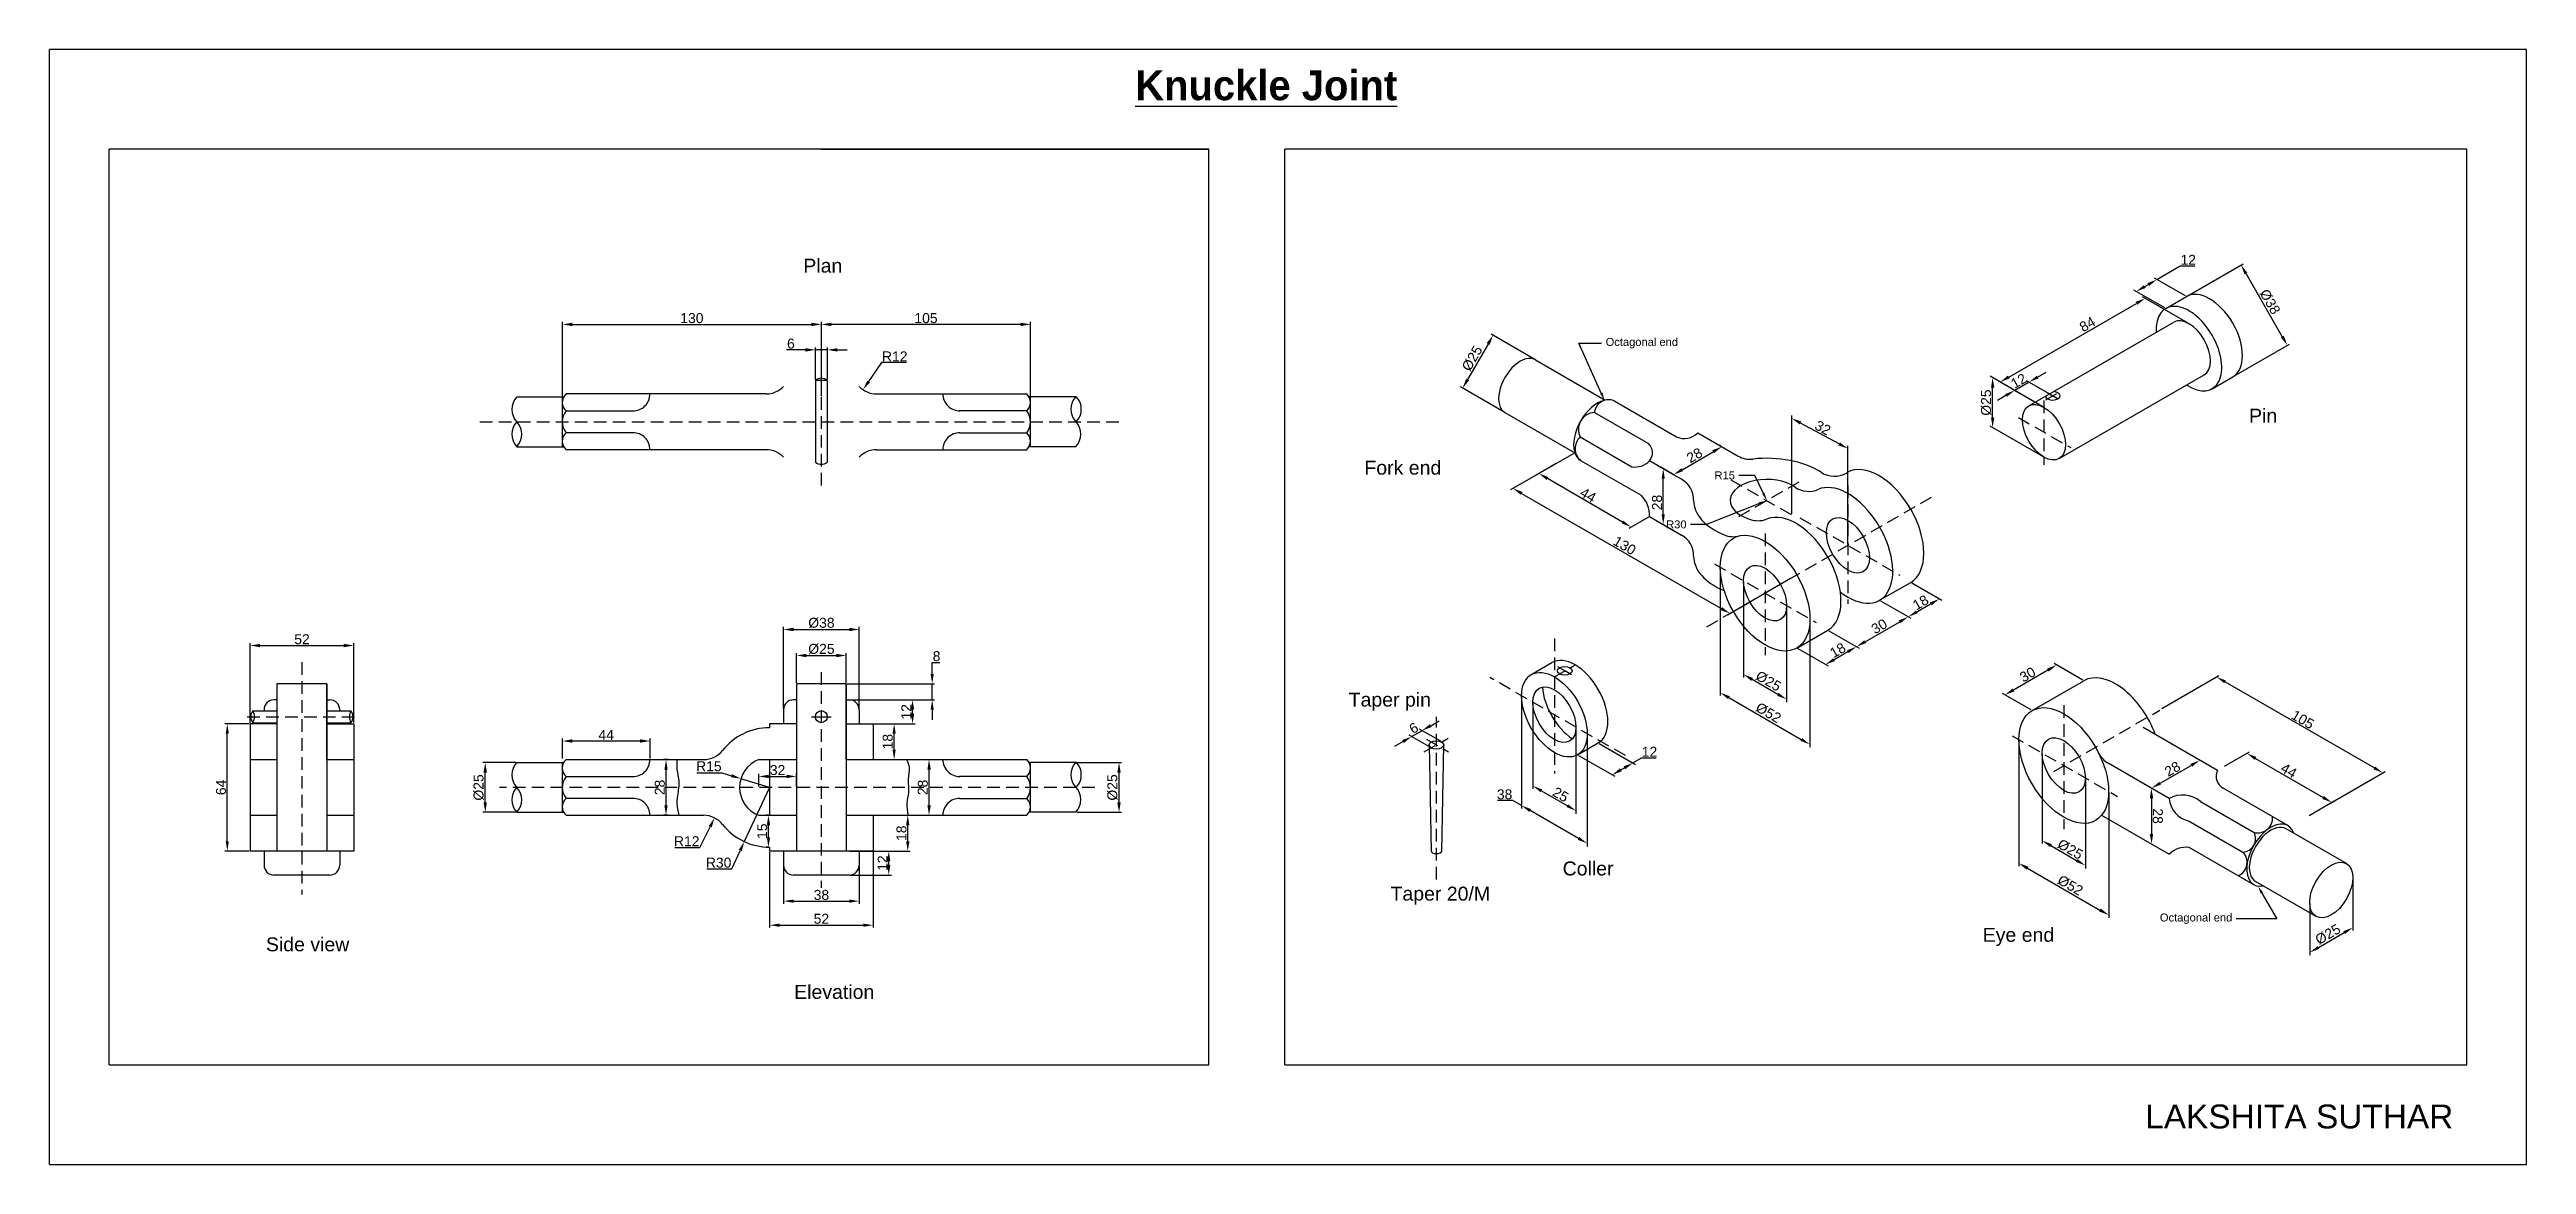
# Model space of a CAD drawing. Header units: millimetres. Extents: x -53746 to 3830, y -31722 to 14285.
# Drawn here: x 2587 to 3830, y 1221 to 1781 of the extents above; entities that cross this region are included whole.
import ezdxf
from ezdxf import colors
from ezdxf.entities.mleader import LeaderData, LeaderLine
from ezdxf.math import Vec2, Vec3

# ---------------------------------------------------------------- set-up
doc = ezdxf.new("R2010")
doc.units = ezdxf.units.MM
doc.linetypes.add('HIDDEN', pattern=[9.525, 6.35, -3.175])
for name, color, linetype in [('Boundary', 150, 'Continuous'), ('Dimensions', 100, 'Continuous'), ('Hidden', 200, 'HIDDEN'), ('Text', 10, 'Continuous')]:
    doc.layers.add(name, color=color, linetype=linetype)
doc.styles.get("Standard").update_dxf_attribs({"font": 'arial.ttf'})
doc.dimstyles.new('ISO-25', dxfattribs={"dimtxt": 5, "dimasz": 5, "dimexe": 1.25, "dimexo": 0.5, "dimgap": 0.6, "dimtad": 1, "dimtoh": 1, "dimtxsty": 'Standard', "dimcen": 2.5, "dimadec": 0, "dimazin": 0, "dimtfac": 1, "dimtmove": 0, "dimatfit": 3, "dimfxl": 5, "dimarcsym": 0})

msp = doc.modelspace()

# ---------------------------------------------------------------- texts
at = {"layer": 'Text'}
for s, p in [('Plan', (2964.82, 1669.269)), ('Pin', (3690.423, 1593.927)), ('Fork end', (3246.414, 1567.811)), ('Taper pin', (3238.525, 1451.314)), ('Coller', (3345.908, 1366.496)), ('Taper 20/M', (3259.524, 1353.86)), ('Side view', (2695.113, 1328.393)), ('Eye end', (3556.758, 1333.177)), ('Elevation', (2960.226, 1304.514))]:
    msp.add_text(s, height=7, dxfattribs=at).set_placement(p)
at = {"layer": 'Text', "attachment_point": 1}
for s, width, gutter_width, heights, insert, char_height in [('{\\fCentaur|b1|i0|c0|p18;\\LKnuckle Joint}', 415.52132, 35, [0], (3131.393, 1770.877), 15), ('\\pxqc;LAKSHITA SUTHAR', 177.756, 60, [15.988], (3626.746, 1251.432), 12)]:
    msp.add_mtext_dynamic_manual_height_columns(s, width=width, gutter_width=gutter_width, heights=heights, dxfattribs=dict(at, insert=insert, char_height=char_height))

# ---------------------------------------------------------------- blocks, each defined once
blk = doc.blocks.new('*D1')
at = {"layer": 'Defpoints', "color": 0, "transparency": 16777216}
for p in [(3332.3, 1625.5), (3295.7, 1611.2), (3317, 1599)]:
    blk.add_point(p, dxfattribs=at)
at = {"layer": 'Dimensions', "color": 0, "lineweight": -2, "transparency": 16777216}
for p, q in [((3308.5, 1633.4), (3298.2, 1615.6)), ((3331.9, 1625.7), (3310, 1638.4)), ((3316.5, 1599.2), (3294.7, 1611.9))]:
    blk.add_line(p, q, dxfattribs=at)
at = {"layer": 'Dimensions', "color": 0, "transparency": 16777216}
for points in [[(3307.8, 1633.9), (3309.3, 1633), (3311, 1637.8)], [(3297.5, 1616), (3299, 1615.2), (3295.7, 1611.2)]]:
    blk.add_solid(points, dxfattribs=at)
at = {"layer": 'Dimensions', "color": 0, "transparency": 16777216, "insert": (3300.5, 1626.2), "char_height": 5, "attachment_point": 5, "rotation": 60}
blk.add_mtext('{\\C0;%%C}25', dxfattribs=at)
blk = doc.blocks.new('*D2')
at = {"layer": 'Defpoints', "color": 0, "transparency": 16777216}
for p in [(3352, 1578.8), (3460.8, 1516), (3429.8, 1498.1)]:
    blk.add_point(p, dxfattribs=at)
at = {"layer": 'Dimensions', "color": 0, "lineweight": -2, "transparency": 16777216}
for p, q in [((3351.5, 1578.5), (3319.8, 1560.2)), ((3325.3, 1558.4), (3425.5, 1500.6)), ((3460.3, 1515.7), (3428.6, 1497.3))]:
    blk.add_line(p, q, dxfattribs=at)
at = {"layer": 'Dimensions', "color": 0, "transparency": 16777216}
for points in [[(3325.8, 1559.1), (3324.9, 1557.7), (3321, 1560.9)], [(3425.9, 1501.3), (3425.1, 1499.8), (3429.8, 1498.1)]]:
    blk.add_solid(points, dxfattribs=at)
at = {"layer": 'Dimensions', "color": 0, "transparency": 16777216, "insert": (3377, 1532.2), "char_height": 5, "attachment_point": 5, "rotation": 330}
blk.add_mtext('130', dxfattribs=at)
blk = doc.blocks.new('*D3')
at = {"layer": 'Defpoints', "color": 0, "transparency": 16777216}
for p in [(3334, 1568.4), (3343.1, 1573.7), (3389.5, 1546.8)]:
    blk.add_point(p, dxfattribs=at)
at = {"layer": 'Dimensions', "color": 0, "lineweight": -2, "transparency": 16777216}
for p, q in [((3342.6, 1573.4), (3332.7, 1567.6)), ((3376, 1544), (3338.3, 1565.8)), ((3389, 1546.5), (3379.1, 1540.8))]:
    blk.add_line(p, q, dxfattribs=at)
at = {"layer": 'Dimensions', "color": 0, "transparency": 16777216}
for points in [[(3338.7, 1566.6), (3337.9, 1565.1), (3334, 1568.4)], [(3376.4, 1544.7), (3375.6, 1543.3), (3380.3, 1541.5)]]:
    blk.add_solid(points, dxfattribs=at)
at = {"layer": 'Dimensions', "color": 0, "transparency": 16777216, "insert": (3358.7, 1557.6), "char_height": 5, "attachment_point": 5, "rotation": 329.9066}
blk.add_mtext('44', dxfattribs=at)
blk = doc.blocks.new('*D4')
at = {"layer": 'Defpoints', "color": 0, "transparency": 16777216}
for p in [(3396.4, 1570.8), (3402.4, 1567.3), (3402.4, 1539.4)]:
    blk.add_point(p, dxfattribs=at)
at = {"layer": 'Dimensions', "color": 0, "lineweight": -2, "transparency": 16777216}
for p, q in [((3401.9, 1567.6), (3395.2, 1571.5)), ((3396.4, 1547.8), (3396.4, 1565.8)), ((3401.9, 1539.6), (3395.2, 1543.5))]:
    blk.add_line(p, q, dxfattribs=at)
at = {"layer": 'Dimensions', "color": 0, "transparency": 16777216}
for points in [[(3395.6, 1565.8), (3397.2, 1565.8), (3396.4, 1570.8)], [(3395.6, 1547.8), (3397.2, 1547.8), (3396.4, 1542.8)]]:
    blk.add_solid(points, dxfattribs=at)
at = {"layer": 'Dimensions', "color": 0, "transparency": 16777216, "insert": (3393.3, 1553.8), "char_height": 5, "attachment_point": 5, "rotation": 90}
blk.add_mtext('28', dxfattribs=at)
blk = doc.blocks.new('*D5')
at = {"layer": 'Defpoints', "color": 0, "transparency": 16777216}
for p in [(3425.8, 1581.8), (3425.8, 1581.8), (3401.6, 1567.8)]:
    blk.add_point(p, dxfattribs=at)
at = {"layer": 'Dimensions', "color": 0, "lineweight": -2, "transparency": 16777216}
for p, q in [((3405.9, 1570.3), (3421.4, 1579.3)), ((3425.3, 1582.1), (3424.5, 1582.6)), ((3401.1, 1568.1), (3400.4, 1568.5))]:
    blk.add_line(p, q, dxfattribs=at)
at = {"layer": 'Dimensions', "color": 0, "transparency": 16777216}
for points in [[(3421, 1580.1), (3421.9, 1578.6), (3425.8, 1581.8)], [(3405.5, 1571), (3406.4, 1569.6), (3401.6, 1567.8)]]:
    blk.add_solid(points, dxfattribs=at)
at = {"layer": 'Dimensions', "color": 0, "transparency": 16777216, "insert": (3412.1, 1577.5), "char_height": 5, "attachment_point": 5, "rotation": 30.2059}
blk.add_mtext('28', dxfattribs=at)
blk = doc.blocks.new('*D6')
at = {"layer": 'Defpoints', "color": 0, "transparency": 16777216}
for p in [(3436.7, 1514.5), (3458.3, 1502), (3458.3, 1455)]:
    blk.add_point(p, dxfattribs=at)
at = {"layer": 'Dimensions', "color": 0, "lineweight": -2, "transparency": 16777216}
for p, q in [((3436.7, 1514), (3436.7, 1466)), ((3458.3, 1501.5), (3458.3, 1453.5)), ((3441, 1465), (3454, 1457.5))]:
    blk.add_line(p, q, dxfattribs=at)
at = {"layer": 'Dimensions', "color": 0, "transparency": 16777216}
for points in [[(3441.4, 1465.7), (3440.6, 1464.2), (3436.7, 1467.5)], [(3454.4, 1458.2), (3453.6, 1456.7), (3458.3, 1455)]]:
    blk.add_solid(points, dxfattribs=at)
at = {"layer": 'Dimensions', "color": 0, "transparency": 16777216, "insert": (3449.2, 1464.1), "char_height": 5, "attachment_point": 5, "rotation": 330}
blk.add_mtext('{\\C0;%%C}25', dxfattribs=at)
blk = doc.blocks.new('*D7')
at = {"layer": 'Defpoints', "color": 0, "transparency": 16777216}
for p in [(3425, 1521.3), (3470, 1495.3), (3470, 1432.3)]:
    blk.add_point(p, dxfattribs=at)
at = {"layer": 'Dimensions', "color": 0, "lineweight": -2, "transparency": 16777216}
for p, q in [((3425, 1520.7), (3425, 1456.9)), ((3470, 1494.7), (3470, 1430.9)), ((3429.3, 1455.8), (3465.7, 1434.8))]:
    blk.add_line(p, q, dxfattribs=at)
at = {"layer": 'Dimensions', "color": 0, "transparency": 16777216}
for points in [[(3429.8, 1456.5), (3428.9, 1455.1), (3425, 1458.3)], [(3466.1, 1435.5), (3465.3, 1434.1), (3470, 1432.3)]]:
    blk.add_solid(points, dxfattribs=at)
at = {"layer": 'Dimensions', "color": 0, "transparency": 16777216, "insert": (3449.2, 1448.2), "char_height": 5, "attachment_point": 5, "rotation": 330}
blk.add_mtext('{\\C0;%%C}52', dxfattribs=at)
blk = doc.blocks.new('*D8')
at = {"layer": 'Defpoints', "color": 0, "transparency": 16777216}
for p in [(3463.4, 1480.7), (3479, 1489.7), (3493.4, 1481.4)]:
    blk.add_point(p, dxfattribs=at)
at = {"layer": 'Dimensions', "color": 0, "lineweight": -2, "transparency": 16777216}
for p, q in [((3463.9, 1480.4), (3479.1, 1471.7)), ((3479.5, 1489.4), (3494.7, 1480.7)), ((3482.2, 1474.9), (3489.1, 1478.9))]:
    blk.add_line(p, q, dxfattribs=at)
at = {"layer": 'Dimensions', "color": 0, "transparency": 16777216}
for points in [[(3488.7, 1479.6), (3489.5, 1478.2), (3493.4, 1481.4)], [(3481.7, 1475.6), (3482.6, 1474.2), (3477.8, 1472.4)]]:
    blk.add_solid(points, dxfattribs=at)
at = {"layer": 'Dimensions', "color": 0, "transparency": 16777216, "insert": (3484, 1479.6), "char_height": 5, "attachment_point": 5, "rotation": 30}
blk.add_mtext('18', dxfattribs=at)
blk = doc.blocks.new('*D9')
at = {"layer": 'Defpoints', "color": 0, "transparency": 16777216}
for p in [(3505, 1504.7), (3519.4, 1496.4), (3479, 1489.7)]:
    blk.add_point(p, dxfattribs=at)
at = {"layer": 'Dimensions', "color": 0, "lineweight": -2, "transparency": 16777216}
for p, q in [((3505.5, 1504.4), (3520.6, 1495.7)), ((3497.7, 1483.9), (3515.1, 1493.9)), ((3479.5, 1489.4), (3494.7, 1480.7))]:
    blk.add_line(p, q, dxfattribs=at)
at = {"layer": 'Dimensions', "color": 0, "transparency": 16777216}
for points in [[(3514.6, 1494.6), (3515.5, 1493.2), (3519.4, 1496.4)], [(3497.3, 1484.6), (3498.2, 1483.2), (3493.4, 1481.4)]]:
    blk.add_solid(points, dxfattribs=at)
at = {"layer": 'Dimensions', "color": 0, "transparency": 16777216, "insert": (3504.8, 1491.6), "char_height": 5, "attachment_point": 5, "rotation": 30}
blk.add_mtext('30', dxfattribs=at)
blk = doc.blocks.new('*D10')
at = {"layer": 'Defpoints', "color": 0, "transparency": 16777216}
for p in [(3505, 1504.7), (3520.6, 1513.7), (3535, 1505.4)]:
    blk.add_point(p, dxfattribs=at)
at = {"layer": 'Dimensions', "color": 0, "lineweight": -2, "transparency": 16777216}
for p, q in [((3505.5, 1504.4), (3520.6, 1495.7)), ((3521.1, 1513.4), (3536.2, 1504.7)), ((3523.7, 1498.9), (3530.6, 1502.9))]:
    blk.add_line(p, q, dxfattribs=at)
at = {"layer": 'Dimensions', "color": 0, "transparency": 16777216}
for points in [[(3530.2, 1503.6), (3531.1, 1502.2), (3535, 1505.4)], [(3523.3, 1499.6), (3524.1, 1498.2), (3519.4, 1496.4)]]:
    blk.add_solid(points, dxfattribs=at)
at = {"layer": 'Dimensions', "color": 0, "transparency": 16777216, "insert": (3525.6, 1503.6), "char_height": 5, "attachment_point": 5, "rotation": 30}
blk.add_mtext('18', dxfattribs=at)
blk = doc.blocks.new('*D11')
at = {"layer": 'Defpoints', "color": 0, "transparency": 16777216}
for p in [(3460.9, 1596.1), (3460.9, 1547.5), (3489.1, 1532.3)]:
    blk.add_point(p, dxfattribs=at)
at = {"layer": 'Dimensions', "color": 0, "lineweight": -2, "transparency": 16777216}
for p, q in [((3460.9, 1548.1), (3460.9, 1597.5)), ((3484.7, 1583.3), (3465.3, 1593.7)), ((3489.1, 1532.9), (3489.1, 1582.3))]:
    blk.add_line(p, q, dxfattribs=at)
at = {"layer": 'Dimensions', "color": 0, "transparency": 16777216}
for points in [[(3465.7, 1594.5), (3464.9, 1593), (3460.9, 1596.1)], [(3485.1, 1584), (3484.3, 1582.5), (3489.1, 1580.9)]]:
    blk.add_solid(points, dxfattribs=at)
at = {"layer": 'Dimensions', "color": 0, "transparency": 16777216, "insert": (3476.5, 1591.3), "char_height": 5, "attachment_point": 5, "rotation": 331.5506}
blk.add_mtext('32', dxfattribs=at)
blk = doc.blocks.new('*D12')
at = {"layer": 'Defpoints', "color": 0, "transparency": 16777216}
for p in [(3593.9, 1472.2), (3607.5, 1464.3), (3581.5, 1449.3)]:
    blk.add_point(p, dxfattribs=at)
at = {"layer": 'Dimensions', "color": 0, "lineweight": -2, "transparency": 16777216}
for p, q in [((3572.2, 1459.7), (3589.5, 1469.7)), ((3607, 1464.6), (3592.6, 1472.9)), ((3581, 1449.6), (3566.6, 1457.9))]:
    blk.add_line(p, q, dxfattribs=at)
at = {"layer": 'Dimensions', "color": 0, "transparency": 16777216}
for points in [[(3589.1, 1470.4), (3589.9, 1468.9), (3593.9, 1472.2)], [(3571.8, 1460.4), (3572.6, 1458.9), (3567.9, 1457.2)]]:
    blk.add_solid(points, dxfattribs=at)
at = {"layer": 'Dimensions', "color": 0, "transparency": 16777216, "insert": (3579.3, 1467.4), "char_height": 5, "attachment_point": 5, "rotation": 30}
blk.add_mtext('30', dxfattribs=at)
blk = doc.blocks.new('*D13')
at = {"layer": 'Defpoints', "color": 0, "transparency": 16777216}
for p in [(3586.6, 1427.9), (3608.3, 1415.4), (3608.3, 1371.5)]:
    blk.add_point(p, dxfattribs=at)
at = {"layer": 'Dimensions', "color": 0, "lineweight": -2, "transparency": 16777216}
for p, q in [((3586.6, 1427.4), (3586.6, 1382.5)), ((3608.3, 1414.9), (3608.3, 1370)), ((3590.9, 1381.5), (3603.9, 1374))]:
    blk.add_line(p, q, dxfattribs=at)
at = {"layer": 'Dimensions', "color": 0, "transparency": 16777216}
for points in [[(3591.4, 1382.2), (3590.5, 1380.8), (3586.6, 1384)], [(3604.4, 1374.7), (3603.5, 1373.3), (3608.3, 1371.5)]]:
    blk.add_solid(points, dxfattribs=at)
at = {"layer": 'Dimensions', "color": 0, "transparency": 16777216, "insert": (3600.7, 1379.6), "char_height": 5, "attachment_point": 5, "rotation": 330}
blk.add_mtext('%%C25', dxfattribs=at)
blk = doc.blocks.new('*D14')
at = {"layer": 'Defpoints', "color": 0, "transparency": 16777216}
for p in [(3574.9, 1434.7), (3620, 1408.7), (3620, 1346.6)]:
    blk.add_point(p, dxfattribs=at)
at = {"layer": 'Dimensions', "color": 0, "lineweight": -2, "transparency": 16777216}
for p, q in [((3574.9, 1434.1), (3574.9, 1371.2)), ((3620, 1408.1), (3620, 1345.2)), ((3579.3, 1370.1), (3615.6, 1349.1))]:
    blk.add_line(p, q, dxfattribs=at)
at = {"layer": 'Dimensions', "color": 0, "transparency": 16777216}
for points in [[(3579.7, 1370.9), (3578.8, 1369.4), (3574.9, 1372.6)], [(3616, 1349.9), (3615.2, 1348.4), (3620, 1346.6)]]:
    blk.add_solid(points, dxfattribs=at)
at = {"layer": 'Dimensions', "color": 0, "transparency": 16777216, "insert": (3600.7, 1361.5), "char_height": 5, "attachment_point": 5, "rotation": 330}
blk.add_mtext('%%C52', dxfattribs=at)
blk = doc.blocks.new('*D20')
at = {"layer": 'Defpoints', "color": 0, "transparency": 16777216}
for p in [(3646.1, 1450.1), (3757.6, 1418), (3729.6, 1401.8)]:
    blk.add_point(p, dxfattribs=at)
at = {"layer": 'Dimensions', "color": 0, "lineweight": -2, "transparency": 16777216}
for p, q in [((3646.6, 1450.3), (3675.3, 1466.9)), ((3678.4, 1463.7), (3753.3, 1420.5)), ((3730.1, 1402.1), (3758.8, 1418.7))]:
    blk.add_line(p, q, dxfattribs=at)
at = {"layer": 'Dimensions', "color": 0, "transparency": 16777216}
for points in [[(3678.8, 1464.4), (3678, 1463), (3674.1, 1466.2)], [(3753.7, 1421.2), (3752.9, 1419.8), (3757.6, 1418)]]:
    blk.add_solid(points, dxfattribs=at)
at = {"layer": 'Dimensions', "color": 0, "transparency": 16777216, "insert": (3717.4, 1444.8), "char_height": 5, "attachment_point": 5, "rotation": 330}
blk.add_mtext('105', dxfattribs=at)
blk = doc.blocks.new('*D21')
at = {"layer": 'Defpoints', "color": 0, "transparency": 16777216}
for p in [(3677.6, 1421), (3720.1, 1396.3), (3731.9, 1403.2)]:
    blk.add_point(p, dxfattribs=at)
at = {"layer": 'Dimensions', "color": 0, "lineweight": -2, "transparency": 16777216}
for p, q in [((3678.1, 1421.3), (3690.6, 1428.5)), ((3693.7, 1425.3), (3727.6, 1405.7)), ((3720.6, 1396.6), (3733.1, 1403.9))]:
    blk.add_line(p, q, dxfattribs=at)
at = {"layer": 'Dimensions', "color": 0, "transparency": 16777216}
for points in [[(3694.1, 1426), (3693.3, 1424.5), (3689.4, 1427.8)], [(3728, 1406.4), (3727.2, 1404.9), (3731.9, 1403.2)]]:
    blk.add_solid(points, dxfattribs=at)
at = {"layer": 'Dimensions', "color": 0, "transparency": 16777216, "insert": (3710.4, 1419.2), "char_height": 5, "attachment_point": 5, "rotation": 329.9264}
blk.add_mtext('44', dxfattribs=at)
blk = doc.blocks.new('*D22')
at = {"layer": 'Defpoints', "color": 0, "transparency": 16777216}
for p in [(3742.5, 1365.4), (3720.9, 1352.9), (3742.5, 1340.3)]:
    blk.add_point(p, dxfattribs=at)
at = {"layer": 'Dimensions', "color": 0, "lineweight": -2, "transparency": 16777216}
for p, q in [((3742.5, 1364.8), (3742.5, 1338.9)), ((3720.9, 1352.4), (3720.9, 1326.4)), ((3725.2, 1330.3), (3738.2, 1337.8))]:
    blk.add_line(p, q, dxfattribs=at)
at = {"layer": 'Dimensions', "color": 0, "transparency": 16777216}
for points in [[(3724.8, 1331), (3725.6, 1329.6), (3720.9, 1327.8)], [(3737.8, 1338.5), (3738.6, 1337.1), (3742.5, 1340.3)]]:
    blk.add_solid(points, dxfattribs=at)
at = {"layer": 'Dimensions', "color": 0, "transparency": 16777216, "insert": (3730, 1336.9), "char_height": 5, "attachment_point": 5, "rotation": 29.9607}
blk.add_mtext('%%C25', dxfattribs=at)
blk = doc.blocks.new('*D23')
at = {"layer": 'Defpoints', "color": 0, "transparency": 16777216}
for p in [(3330.9, 1453.5), (3352.6, 1441), (3352.6, 1399)]:
    blk.add_point(p, dxfattribs=at)
at = {"layer": 'Dimensions', "color": 0, "lineweight": -2, "transparency": 16777216}
for p, q in [((3330.9, 1452.9), (3330.9, 1410)), ((3352.6, 1440.4), (3352.6, 1397.5)), ((3335.3, 1409), (3348.3, 1401.5))]:
    blk.add_line(p, q, dxfattribs=at)
at = {"layer": 'Dimensions', "color": 0, "transparency": 16777216}
for points in [[(3335.7, 1409.7), (3334.9, 1408.3), (3330.9, 1411.5)], [(3348.7, 1402.2), (3347.9, 1400.8), (3352.6, 1399)]]:
    blk.add_solid(points, dxfattribs=at)
at = {"layer": 'Dimensions', "color": 0, "transparency": 16777216, "insert": (3344.9, 1407.1), "char_height": 5, "attachment_point": 5, "rotation": 330}
blk.add_mtext('25', dxfattribs=at)
blk = doc.blocks.new('*D24')
at = {"layer": 'Defpoints', "color": 0, "transparency": 16777216}
for p in [(3325.3, 1456.7), (3358.2, 1437.7), (3358.2, 1382.6)]:
    blk.add_point(p, dxfattribs=at)
at = {"layer": 'Dimensions', "color": 0, "lineweight": -2, "transparency": 16777216}
for p, q in [((3325.3, 1456.2), (3325.3, 1400.1)), ((3358.2, 1437.2), (3358.2, 1381.1)), ((3321, 1404.1), (3313.2, 1404.1)), ((3325.3, 1401.6), (3321, 1404.1)), ((3353.9, 1385.1), (3329.6, 1399.1))]:
    blk.add_line(p, q, dxfattribs=at)
at = {"layer": 'Dimensions', "color": 0, "transparency": 16777216}
for points in [[(3330.1, 1399.8), (3329.2, 1398.4), (3325.3, 1401.6)], [(3354.3, 1385.8), (3353.5, 1384.4), (3358.2, 1382.6)]]:
    blk.add_solid(points, dxfattribs=at)
at = {"layer": 'Dimensions', "color": 0, "transparency": 16777216, "insert": (3316.8, 1407.2), "char_height": 5, "attachment_point": 5}
blk.add_mtext('38', dxfattribs=at)
blk = doc.blocks.new('*D25')
at = {"layer": 'Defpoints', "color": 0, "transparency": 16777216}
for p in [(3363.8, 1433.1), (3353.4, 1427.1), (3381.2, 1423)]:
    blk.add_point(p, dxfattribs=at)
at = {"layer": 'Dimensions', "color": 0, "lineweight": -2, "transparency": 16777216}
for p, q in [((3364.3, 1432.8), (3382.5, 1422.3)), ((3353.9, 1426.8), (3372.1, 1416.3)), ((3375.2, 1419.5), (3376.9, 1420.5)), ((3381.2, 1423), (3385.5, 1425.5)), ((3385.5, 1425.5), (3392.8, 1425.5))]:
    blk.add_line(p, q, dxfattribs=at)
at = {"layer": 'Dimensions', "color": 0, "transparency": 16777216}
for points in [[(3374.7, 1420.3), (3375.6, 1418.8), (3370.8, 1417)], [(3376.5, 1421.3), (3377.3, 1419.8), (3381.2, 1423)]]:
    blk.add_solid(points, dxfattribs=at)
at = {"layer": 'Dimensions', "color": 0, "transparency": 16777216, "insert": (3389.5, 1428.6), "char_height": 5, "attachment_point": 5}
blk.add_mtext('12', dxfattribs=at)
blk = doc.blocks.new('*D26')
at = {"layer": 'Defpoints', "color": 0, "transparency": 16777216}
for p in [(3275.3, 1439.2), (3280, 1430.6), (3285.2, 1433.6)]:
    blk.add_point(p, dxfattribs=at)
at = {"layer": 'Dimensions', "color": 0, "lineweight": -2, "transparency": 16777216}
for p, q in [((3279.7, 1441.7), (3284, 1444.2)), ((3265.8, 1433.7), (3261.5, 1431.2)), ((3279.5, 1430.9), (3268.9, 1437)), ((3270.1, 1436.2), (3275.3, 1439.2)), ((3284.7, 1433.9), (3274.1, 1440))]:
    blk.add_line(p, q, dxfattribs=at)
at = {"layer": 'Dimensions', "color": 0, "transparency": 16777216}
for points in [[(3279.3, 1442.5), (3280.1, 1441), (3275.3, 1439.2)], [(3265.4, 1434.5), (3266.2, 1433), (3270.1, 1436.2)]]:
    blk.add_solid(points, dxfattribs=at)
at = {"layer": 'Dimensions', "color": 0, "transparency": 16777216, "insert": (3271.2, 1440.5), "char_height": 5, "attachment_point": 5, "rotation": 30}
blk.add_mtext('6', dxfattribs=at)
blk = doc.blocks.new('*D27')
at = {"layer": 'Defpoints', "color": 0, "transparency": 16777216}
for p in [(3561.7, 1616.5), (3587.5, 1601.6), (3587.5, 1576.6)]:
    blk.add_point(p, dxfattribs=at)
at = {"layer": 'Dimensions', "color": 0, "lineweight": -2, "transparency": 16777216}
for p, q in [((3587, 1601.9), (3560.5, 1617.2)), ((3561.7, 1596.5), (3561.7, 1611.5)), ((3587, 1576.9), (3560.5, 1592.2))]:
    blk.add_line(p, q, dxfattribs=at)
at = {"layer": 'Dimensions', "color": 0, "transparency": 16777216}
for points in [[(3560.9, 1611.5), (3562.6, 1611.5), (3561.7, 1616.5)], [(3560.9, 1596.5), (3562.6, 1596.5), (3561.7, 1591.5)]]:
    blk.add_solid(points, dxfattribs=at)
at = {"layer": 'Dimensions', "color": 0, "transparency": 16777216, "insert": (3558.5, 1604), "char_height": 5, "attachment_point": 5, "rotation": 90}
blk.add_mtext('%%C25', dxfattribs=at)
blk = doc.blocks.new('*D28')
at = {"layer": 'Defpoints', "color": 0, "transparency": 16777216}
for p in [(3638.2, 1656.3), (3660.3, 1643.6), (3587.5, 1601.6)]:
    blk.add_point(p, dxfattribs=at)
at = {"layer": 'Dimensions', "color": 0, "lineweight": -2, "transparency": 16777216}
for p, q in [((3569.8, 1616.8), (3633.9, 1653.8)), ((3659.8, 1643.9), (3637, 1657.1)), ((3587, 1601.9), (3564.2, 1615.1))]:
    blk.add_line(p, q, dxfattribs=at)
at = {"layer": 'Dimensions', "color": 0, "transparency": 16777216}
for points in [[(3633.5, 1654.6), (3634.3, 1653.1), (3638.2, 1656.3)], [(3569.4, 1617.6), (3570.2, 1616.1), (3565.5, 1614.3)]]:
    blk.add_solid(points, dxfattribs=at)
at = {"layer": 'Dimensions', "color": 0, "transparency": 16777216, "insert": (3609.3, 1643.3), "char_height": 5, "attachment_point": 5, "rotation": 30}
blk.add_mtext('84', dxfattribs=at)
blk = doc.blocks.new('*D29')
at = {"layer": 'Defpoints', "color": 0, "transparency": 16777216}
for p in [(3644.2, 1665.8), (3659, 1657.3), (3648.6, 1651.3)]:
    blk.add_point(p, dxfattribs=at)
at = {"layer": 'Dimensions', "color": 0, "lineweight": -2, "transparency": 16777216}
for p, q in [((3658.5, 1657.6), (3642.9, 1666.5)), ((3644.2, 1665.8), (3655.9, 1672.6)), ((3655.9, 1672.6), (3663.2, 1672.6)), ((3648.1, 1651.6), (3632.6, 1660.5)), ((3638.1, 1662.3), (3639.9, 1663.3))]:
    blk.add_line(p, q, dxfattribs=at)
at = {"layer": 'Dimensions', "color": 0, "transparency": 16777216}
for points in [[(3637.7, 1663), (3638.6, 1661.6), (3633.8, 1659.8)], [(3639.4, 1664), (3640.3, 1662.6), (3644.2, 1665.8)]]:
    blk.add_solid(points, dxfattribs=at)
at = {"layer": 'Dimensions', "color": 0, "transparency": 16777216, "insert": (3659.9, 1675.7), "char_height": 5, "attachment_point": 5}
blk.add_mtext('12', dxfattribs=at)
blk = doc.blocks.new('*D30')
at = {"layer": 'Defpoints', "color": 0, "transparency": 16777216}
for p in [(3659, 1657.3), (3709.6, 1632.8), (3682.3, 1617)]:
    blk.add_point(p, dxfattribs=at)
at = {"layer": 'Dimensions', "color": 0, "lineweight": -2, "transparency": 16777216}
for p, q in [((3659.4, 1657.5), (3687.5, 1673.7)), ((3688.9, 1668.7), (3707.1, 1637.1)), ((3682.7, 1617.2), (3710.7, 1633.4))]:
    blk.add_line(p, q, dxfattribs=at)
at = {"layer": 'Dimensions', "color": 0, "transparency": 16777216}
for points in [[(3689.6, 1669.1), (3688.2, 1668.3), (3686.4, 1673.1)], [(3707.9, 1637.5), (3706.4, 1636.7), (3709.6, 1632.8)]]:
    blk.add_solid(points, dxfattribs=at)
at = {"layer": 'Dimensions', "color": 0, "transparency": 16777216, "insert": (3700.9, 1654.6), "char_height": 5, "attachment_point": 5, "rotation": 300}
blk.add_mtext('%%C38', dxfattribs=at)
blk = doc.blocks.new('*D31')
at = {"layer": 'Defpoints', "color": 0, "transparency": 16777216}
for p in [(3572.8, 1610.1), (3594.7, 1605.8), (3587.5, 1601.6)]:
    blk.add_point(p, dxfattribs=at)
at = {"layer": 'Dimensions', "color": 0, "lineweight": -2, "transparency": 16777216}
for p, q in [((3584.3, 1616.8), (3588.6, 1619.3)), ((3568.4, 1607.6), (3564.1, 1605.1)), ((3587, 1601.9), (3571.5, 1610.8)), ((3580, 1614.3), (3572.8, 1610.1)), ((3594.2, 1606.1), (3578.7, 1615))]:
    blk.add_line(p, q, dxfattribs=at)
at = {"layer": 'Dimensions', "color": 0, "transparency": 16777216}
for points in [[(3583.9, 1617.5), (3584.7, 1616.1), (3580, 1614.3)], [(3568, 1608.3), (3568.9, 1606.9), (3572.8, 1610.1)]]:
    blk.add_solid(points, dxfattribs=at)
at = {"layer": 'Dimensions', "color": 0, "transparency": 16777216, "insert": (3574.8, 1614.9), "char_height": 5, "attachment_point": 5, "rotation": 30}
blk.add_mtext('12', dxfattribs=at)
blk = doc.blocks.new('*D32')
at = {"layer": 'Defpoints', "color": 0, "transparency": 16777216}
for p in [(2976.9, 1630.5), (2970.9, 1615.1), (2976.9, 1615.1)]:
    blk.add_point(p, dxfattribs=at)
at = {"layer": 'Dimensions', "color": 0, "lineweight": -2, "transparency": 16777216}
for p, q in [((2965.9, 1630.5), (2956.4, 1630.5)), ((2970.9, 1615.6), (2970.9, 1631.7)), ((2976.9, 1630.5), (2970.9, 1630.5)), ((2976.9, 1615.6), (2976.9, 1631.7)), ((2981.9, 1630.5), (2986.9, 1630.5))]:
    blk.add_line(p, q, dxfattribs=at)
at = {"layer": 'Dimensions', "color": 0, "transparency": 16777216}
for points in [[(2965.9, 1631.3), (2965.9, 1629.6), (2970.9, 1630.5)], [(2981.9, 1631.3), (2981.9, 1629.6), (2976.9, 1630.5)]]:
    blk.add_solid(points, dxfattribs=at)
at = {"layer": 'Dimensions', "color": 0, "transparency": 16777216, "insert": (2958.6, 1633.6), "char_height": 5, "attachment_point": 5}
blk.add_mtext('6', dxfattribs=at)
blk = doc.blocks.new('*D33')
at = {"layer": 'Defpoints', "color": 0, "transparency": 16777216}
for p in [(2973.9, 1643.3), (2843.9, 1606.8), (2973.9, 1606.8)]:
    blk.add_point(p, dxfattribs=at)
at = {"layer": 'Dimensions', "color": 0, "lineweight": -2, "transparency": 16777216}
for p, q in [((2843.9, 1607.3), (2843.9, 1644.5)), ((2848.9, 1643.3), (2968.9, 1643.3)), ((2973.9, 1607.3), (2973.9, 1644.5))]:
    blk.add_line(p, q, dxfattribs=at)
at = {"layer": 'Dimensions', "color": 0, "transparency": 16777216}
for points in [[(2848.9, 1644.1), (2848.9, 1642.4), (2843.9, 1643.3)], [(2968.9, 1644.1), (2968.9, 1642.4), (2973.9, 1643.3)]]:
    blk.add_solid(points, dxfattribs=at)
at = {"layer": 'Dimensions', "color": 0, "transparency": 16777216, "insert": (2908.9, 1646.4), "char_height": 5, "attachment_point": 5}
blk.add_mtext('130', dxfattribs=at)
blk = doc.blocks.new('*D34')
at = {"layer": 'Defpoints', "color": 0, "transparency": 16777216}
for p in [(2973.9, 1643.3), (2973.9, 1606.8), (3078.9, 1606.8)]:
    blk.add_point(p, dxfattribs=at)
at = {"layer": 'Dimensions', "color": 0, "lineweight": -2, "transparency": 16777216}
for p, q in [((2973.9, 1607.3), (2973.9, 1644.5)), ((3073.9, 1643.3), (2978.9, 1643.3)), ((3078.9, 1607.3), (3078.9, 1644.5))]:
    blk.add_line(p, q, dxfattribs=at)
at = {"layer": 'Dimensions', "color": 0, "transparency": 16777216}
for points in [[(2978.9, 1644.1), (2978.9, 1642.4), (2973.9, 1643.3)], [(3073.9, 1644.1), (3073.9, 1642.4), (3078.9, 1643.3)]]:
    blk.add_solid(points, dxfattribs=at)
at = {"layer": 'Dimensions', "color": 0, "transparency": 16777216, "insert": (3026.4, 1646.4), "char_height": 5, "attachment_point": 5}
blk.add_mtext('105', dxfattribs=at)
blk = doc.blocks.new('*D35')
at = {"layer": 'Defpoints', "color": 0, "transparency": 16777216}
for p in [(3001.6, 1620.3), (2994.8, 1610.5)]:
    blk.add_point(p, dxfattribs=at)
at = {"layer": 'Dimensions', "color": 0, "lineweight": -2, "transparency": 16777216}
for p, q in [((3004.1, 1624.1), (2997.6, 1614.6)), ((3016.6, 1624.1), (3004.1, 1624.1))]:
    blk.add_line(p, q, dxfattribs=at)
at = {"layer": 'Dimensions', "color": 0, "transparency": 16777216}
blk.add_solid([(2996.9, 1615), (2998.3, 1614.1), (2994.8, 1610.5)], dxfattribs=at)
at = {"layer": 'Dimensions', "color": 0, "transparency": 16777216, "insert": (3010.7, 1627.2), "char_height": 5, "attachment_point": 5}
blk.add_mtext('R12', dxfattribs=at)
blk = doc.blocks.new('*D36')
at = {"layer": 'Defpoints', "color": 0, "transparency": 16777216}
for p in [(2986.4, 1477), (2961.4, 1462.7), (2986.4, 1462.7)]:
    blk.add_point(p, dxfattribs=at)
at = {"layer": 'Dimensions', "color": 0, "lineweight": -2, "transparency": 16777216}
for p, q in [((2961.4, 1463.2), (2961.4, 1478.2)), ((2966.4, 1477), (2981.4, 1477)), ((2986.4, 1463.2), (2986.4, 1478.2))]:
    blk.add_line(p, q, dxfattribs=at)
at = {"layer": 'Dimensions', "color": 0, "transparency": 16777216}
for points in [[(2966.4, 1477.8), (2966.4, 1476.1), (2961.4, 1477)], [(2981.4, 1477.8), (2981.4, 1476.1), (2986.4, 1477)]]:
    blk.add_solid(points, dxfattribs=at)
at = {"layer": 'Dimensions', "color": 0, "transparency": 16777216, "insert": (2973.9, 1480.2), "char_height": 5, "attachment_point": 5}
blk.add_mtext('%%C25', dxfattribs=at)
blk = doc.blocks.new('*D37')
at = {"layer": 'Defpoints', "color": 0, "transparency": 16777216}
for p in [(2992.9, 1490), (2954.9, 1449.7), (2992.9, 1449.7)]:
    blk.add_point(p, dxfattribs=at)
at = {"layer": 'Dimensions', "color": 0, "lineweight": -2, "transparency": 16777216}
for p, q in [((2954.9, 1450.2), (2954.9, 1491.3)), ((2959.9, 1490), (2987.9, 1490)), ((2992.9, 1450.2), (2992.9, 1491.3))]:
    blk.add_line(p, q, dxfattribs=at)
at = {"layer": 'Dimensions', "color": 0, "transparency": 16777216}
for points in [[(2959.9, 1490.9), (2959.9, 1489.2), (2954.9, 1490)], [(2987.9, 1490.9), (2987.9, 1489.2), (2992.9, 1490)]]:
    blk.add_solid(points, dxfattribs=at)
at = {"layer": 'Dimensions', "color": 0, "transparency": 16777216, "insert": (2973.9, 1493.3), "char_height": 5, "attachment_point": 5}
blk.add_mtext('%%C38', dxfattribs=at)
blk = doc.blocks.new('*D38')
at = {"layer": 'Defpoints', "color": 0, "transparency": 16777216}
for p in [(2986.4, 1462.7), (2986.4, 1454.7), (3029.5, 1462.7)]:
    blk.add_point(p, dxfattribs=at)
at = {"layer": 'Dimensions', "color": 0, "lineweight": -2, "transparency": 16777216}
for p, q in [((3029.5, 1467.7), (3029.5, 1473.4)), ((3029.5, 1473.4), (3033.4, 1473.4)), ((2986.9, 1462.7), (3030.7, 1462.7)), ((2986.9, 1454.7), (3030.7, 1454.7)), ((3029.5, 1454.7), (3029.5, 1462.7)), ((3029.5, 1449.7), (3029.5, 1444.7))]:
    blk.add_line(p, q, dxfattribs=at)
at = {"layer": 'Dimensions', "color": 0, "transparency": 16777216}
for points in [[(3028.7, 1467.7), (3030.3, 1467.7), (3029.5, 1462.7)], [(3028.7, 1449.7), (3030.3, 1449.7), (3029.5, 1454.7)]]:
    blk.add_solid(points, dxfattribs=at)
at = {"layer": 'Dimensions', "color": 0, "transparency": 16777216, "insert": (3031.7, 1476.6), "char_height": 5, "attachment_point": 5}
blk.add_mtext('8', dxfattribs=at)
blk = doc.blocks.new('*D39')
at = {"layer": 'Defpoints', "color": 0, "transparency": 16777216}
for p in [(2992.9, 1454.7), (3019.6, 1454.7), (2992.9, 1442.7)]:
    blk.add_point(p, dxfattribs=at)
at = {"layer": 'Dimensions', "color": 0, "lineweight": -2, "transparency": 16777216}
for p, q in [((2993.4, 1454.7), (3020.9, 1454.7)), ((2993.4, 1442.7), (3020.9, 1442.7)), ((3019.6, 1447.7), (3019.6, 1449.7))]:
    blk.add_line(p, q, dxfattribs=at)
at = {"layer": 'Dimensions', "color": 0, "transparency": 16777216}
for points in [[(3018.8, 1449.7), (3020.5, 1449.7), (3019.6, 1454.7)], [(3018.8, 1447.7), (3020.5, 1447.7), (3019.6, 1442.7)]]:
    blk.add_solid(points, dxfattribs=at)
at = {"layer": 'Dimensions', "color": 0, "transparency": 16777216, "insert": (3016.5, 1448.7), "char_height": 5, "attachment_point": 5, "rotation": 90}
blk.add_mtext('12', dxfattribs=at)
blk = doc.blocks.new('*D40')
at = {"layer": 'Defpoints', "color": 0, "transparency": 16777216}
for p in [(2999.9, 1442.7), (3010.4, 1442.7), (2999.9, 1424.7)]:
    blk.add_point(p, dxfattribs=at)
at = {"layer": 'Dimensions', "color": 0, "lineweight": -2, "transparency": 16777216}
for p, q in [((3000.4, 1442.7), (3011.6, 1442.7)), ((3010.4, 1429.7), (3010.4, 1437.7)), ((3000.4, 1424.7), (3011.6, 1424.7))]:
    blk.add_line(p, q, dxfattribs=at)
at = {"layer": 'Dimensions', "color": 0, "transparency": 16777216}
for points in [[(3009.6, 1437.7), (3011.2, 1437.7), (3010.4, 1442.7)], [(3009.6, 1429.7), (3011.2, 1429.7), (3010.4, 1424.7)]]:
    blk.add_solid(points, dxfattribs=at)
at = {"layer": 'Dimensions', "color": 0, "transparency": 16777216, "insert": (3007.2, 1433.7), "char_height": 5, "attachment_point": 5, "rotation": 90}
blk.add_mtext('18', dxfattribs=at)
blk = doc.blocks.new('*D41')
at = {"layer": 'Defpoints', "color": 0, "transparency": 16777216}
for p in [(2843.9, 1434), (2843.9, 1424.7), (2887.9, 1424.7)]:
    blk.add_point(p, dxfattribs=at)
at = {"layer": 'Dimensions', "color": 0, "lineweight": -2, "transparency": 16777216}
for p, q in [((2843.9, 1425.2), (2843.9, 1435.3)), ((2882.9, 1434), (2848.9, 1434)), ((2887.9, 1425.2), (2887.9, 1435.3))]:
    blk.add_line(p, q, dxfattribs=at)
at = {"layer": 'Dimensions', "color": 0, "transparency": 16777216}
for points in [[(2848.9, 1434.9), (2848.9, 1433.2), (2843.9, 1434)], [(2882.9, 1434.9), (2882.9, 1433.2), (2887.9, 1434)]]:
    blk.add_solid(points, dxfattribs=at)
at = {"layer": 'Dimensions', "color": 0, "transparency": 16777216, "insert": (2865.9, 1437.1), "char_height": 5, "attachment_point": 5}
blk.add_mtext('44', dxfattribs=at)
blk = doc.blocks.new('*D42')
at = {"layer": 'Defpoints', "color": 0, "transparency": 16777216}
for p in [(2805.2, 1423.2), (2821, 1423.2), (2821, 1398.2)]:
    blk.add_point(p, dxfattribs=at)
at = {"layer": 'Dimensions', "color": 0, "lineweight": -2, "transparency": 16777216}
for p, q in [((2820.5, 1423.2), (2803.9, 1423.2)), ((2805.2, 1403.2), (2805.2, 1418.2)), ((2820.5, 1398.2), (2803.9, 1398.2))]:
    blk.add_line(p, q, dxfattribs=at)
at = {"layer": 'Dimensions', "color": 0, "transparency": 16777216}
for points in [[(2804.3, 1418.2), (2806, 1418.2), (2805.2, 1423.2)], [(2804.3, 1403.2), (2806, 1403.2), (2805.2, 1398.2)]]:
    blk.add_solid(points, dxfattribs=at)
at = {"layer": 'Dimensions', "color": 0, "transparency": 16777216, "insert": (2801.9, 1410.7), "char_height": 5, "attachment_point": 5, "rotation": 90}
blk.add_mtext('%%C25', dxfattribs=at)
blk = doc.blocks.new('*D43')
at = {"layer": 'Defpoints', "color": 0, "transparency": 16777216}
for p in [(2895.9, 1424.7), (2897.7, 1424.7), (2897.7, 1396.7)]:
    blk.add_point(p, dxfattribs=at)
at = {"layer": 'Dimensions', "color": 0, "lineweight": -2, "transparency": 16777216}
for p, q in [((2897.2, 1424.7), (2894.7, 1424.7)), ((2895.9, 1401.7), (2895.9, 1419.7)), ((2897.2, 1396.7), (2894.7, 1396.7))]:
    blk.add_line(p, q, dxfattribs=at)
at = {"layer": 'Dimensions', "color": 0, "transparency": 16777216}
for points in [[(2895.1, 1419.7), (2896.7, 1419.7), (2895.9, 1424.7)], [(2895.1, 1401.7), (2896.7, 1401.7), (2895.9, 1396.7)]]:
    blk.add_solid(points, dxfattribs=at)
at = {"layer": 'Dimensions', "color": 0, "transparency": 16777216, "insert": (2892.8, 1410.7), "char_height": 5, "attachment_point": 5, "rotation": 90}
blk.add_mtext('28', dxfattribs=at)
blk = doc.blocks.new('*D44')
at = {"layer": 'Defpoints', "color": 0, "transparency": 16777216}
for p in [(3026.9, 1424.7), (3027.9, 1424.7), (3026.9, 1396.7)]:
    blk.add_point(p, dxfattribs=at)
at = {"layer": 'Dimensions', "color": 0, "lineweight": -2, "transparency": 16777216}
for p, q in [((3027.4, 1424.7), (3029.2, 1424.7)), ((3027.9, 1401.7), (3027.9, 1419.7)), ((3027.4, 1396.7), (3029.2, 1396.7))]:
    blk.add_line(p, q, dxfattribs=at)
at = {"layer": 'Dimensions', "color": 0, "transparency": 16777216}
for points in [[(3027.1, 1419.7), (3028.8, 1419.7), (3027.9, 1424.7)], [(3027.1, 1401.7), (3028.8, 1401.7), (3027.9, 1396.7)]]:
    blk.add_solid(points, dxfattribs=at)
at = {"layer": 'Dimensions', "color": 0, "transparency": 16777216, "insert": (3024.8, 1410.7), "char_height": 5, "attachment_point": 5, "rotation": 90}
blk.add_mtext('28', dxfattribs=at)
blk = doc.blocks.new('*D45')
at = {"layer": 'Defpoints', "color": 0, "transparency": 16777216}
for p in [(3101.5, 1423.2), (3123.3, 1423.2), (3101.7, 1398.2)]:
    blk.add_point(p, dxfattribs=at)
at = {"layer": 'Dimensions', "color": 0, "lineweight": -2, "transparency": 16777216}
for p, q in [((3102, 1423.2), (3124.5, 1423.2)), ((3123.3, 1403.2), (3123.3, 1418.2)), ((3102.2, 1398.2), (3124.5, 1398.2))]:
    blk.add_line(p, q, dxfattribs=at)
at = {"layer": 'Dimensions', "color": 0, "transparency": 16777216}
for points in [[(3122.4, 1418.2), (3124.1, 1418.2), (3123.3, 1423.2)], [(3122.4, 1403.2), (3124.1, 1403.2), (3123.3, 1398.2)]]:
    blk.add_solid(points, dxfattribs=at)
at = {"layer": 'Dimensions', "color": 0, "transparency": 16777216, "insert": (3120, 1410.7), "char_height": 5, "attachment_point": 5, "rotation": 90}
blk.add_mtext('%%C25', dxfattribs=at)
blk = doc.blocks.new('*D46')
at = {"layer": 'Defpoints', "color": 0, "transparency": 16777216}
for p in [(2933.5, 1415.1), (2947.9, 1410.7)]:
    blk.add_point(p, dxfattribs=at)
at = {"layer": 'Dimensions', "color": 0, "lineweight": -2, "transparency": 16777216}
for p, q in [((2911.4, 1418.1), (2924, 1418.1)), ((2924, 1418.1), (2928.8, 1416.6)), ((2947.9, 1410.7), (2933.5, 1415.1))]:
    blk.add_line(p, q, dxfattribs=at)
at = {"layer": 'Dimensions', "color": 0, "transparency": 16777216}
blk.add_solid([(2929, 1417.4), (2928.5, 1415.8), (2933.5, 1415.1)], dxfattribs=at)
at = {"layer": 'Dimensions', "color": 0, "transparency": 16777216, "insert": (2917.4, 1421.3), "char_height": 5, "attachment_point": 5}
blk.add_mtext('R15', dxfattribs=at)
blk = doc.blocks.new('*D48')
at = {"layer": 'Defpoints', "color": 0, "transparency": 16777216}
for p in [(2947.9, 1410.7), (2935.2, 1383.5)]:
    blk.add_point(p, dxfattribs=at)
at = {"layer": 'Dimensions', "color": 0, "lineweight": -2, "transparency": 16777216}
for p, q in [((2947.9, 1410.7), (2935.2, 1383.5)), ((2916.4, 1369.8), (2928.9, 1369.8)), ((2928.9, 1369.8), (2933.1, 1378.9))]:
    blk.add_line(p, q, dxfattribs=at)
at = {"layer": 'Dimensions', "color": 0, "transparency": 16777216}
blk.add_solid([(2932.4, 1379.3), (2933.9, 1378.6), (2935.2, 1383.5)], dxfattribs=at)
at = {"layer": 'Dimensions', "color": 0, "transparency": 16777216, "insert": (2922.3, 1372.9), "char_height": 5, "attachment_point": 5}
blk.add_mtext('R30', dxfattribs=at)
blk = doc.blocks.new('*D49')
at = {"layer": 'Defpoints', "color": 0, "transparency": 16777216}
for p in [(2920.3, 1395.4), (2914.9, 1384.7)]:
    blk.add_point(p, dxfattribs=at)
at = {"layer": 'Dimensions', "color": 0, "lineweight": -2, "transparency": 16777216}
for p, q in [((2900.3, 1380.6), (2912.8, 1380.6)), ((2912.8, 1380.6), (2918, 1390.9))]:
    blk.add_line(p, q, dxfattribs=at)
at = {"layer": 'Dimensions', "color": 0, "transparency": 16777216}
blk.add_solid([(2917.3, 1391.3), (2918.8, 1390.6), (2920.3, 1395.4)], dxfattribs=at)
at = {"layer": 'Dimensions', "color": 0, "transparency": 16777216, "insert": (2906.3, 1383.7), "char_height": 5, "attachment_point": 5}
blk.add_mtext('R12', dxfattribs=at)
blk = doc.blocks.new('*D50')
at = {"layer": 'Defpoints', "color": 0, "transparency": 16777216}
for p in [(2947.3, 1396.7), (2947.9, 1396.7), (2947.9, 1380.7)]:
    blk.add_point(p, dxfattribs=at)
at = {"layer": 'Dimensions', "color": 0, "lineweight": -2, "transparency": 16777216}
for p, q in [((2947.4, 1396.7), (2946.1, 1396.7)), ((2947.4, 1380.7), (2946.1, 1380.7)), ((2947.3, 1385.7), (2947.3, 1391.7))]:
    blk.add_line(p, q, dxfattribs=at)
at = {"layer": 'Dimensions', "color": 0, "transparency": 16777216}
for points in [[(2946.5, 1391.7), (2948.2, 1391.7), (2947.3, 1396.7)], [(2946.5, 1385.7), (2948.2, 1385.7), (2947.3, 1380.7)]]:
    blk.add_solid(points, dxfattribs=at)
at = {"layer": 'Dimensions', "color": 0, "transparency": 16777216, "insert": (2944.2, 1388.7), "char_height": 5, "attachment_point": 5, "rotation": 90}
blk.add_mtext('15', dxfattribs=at)
blk = doc.blocks.new('*D52')
at = {"layer": 'Defpoints', "color": 0, "transparency": 16777216}
for p in [(2942.5, 1410.7), (2961.4, 1416.2), (2961.4, 1410.7)]:
    blk.add_point(p, dxfattribs=at)
at = {"layer": 'Dimensions', "color": 0, "lineweight": -2, "transparency": 16777216}
for p, q in [((2942.5, 1411.2), (2942.5, 1417.5)), ((2961.4, 1411.2), (2961.4, 1417.5)), ((2947.5, 1416.2), (2956.4, 1416.2))]:
    blk.add_line(p, q, dxfattribs=at)
at = {"layer": 'Dimensions', "color": 0, "transparency": 16777216}
for points in [[(2947.5, 1417.1), (2947.5, 1415.4), (2942.5, 1416.2)], [(2956.4, 1417.1), (2956.4, 1415.4), (2961.4, 1416.2)]]:
    blk.add_solid(points, dxfattribs=at)
at = {"layer": 'Dimensions', "color": 0, "transparency": 16777216, "insert": (2951.9, 1419.4), "char_height": 5, "attachment_point": 5}
blk.add_mtext('32', dxfattribs=at)
blk = doc.blocks.new('*D53')
at = {"layer": 'Defpoints', "color": 0, "transparency": 16777216}
for p in [(2954.9, 1371.7), (2992.9, 1371.7), (2992.9, 1353.6)]:
    blk.add_point(p, dxfattribs=at)
at = {"layer": 'Dimensions', "color": 0, "lineweight": -2, "transparency": 16777216}
for p, q in [((2954.9, 1371.2), (2954.9, 1352.3)), ((2992.9, 1371.2), (2992.9, 1352.3)), ((2959.9, 1353.6), (2987.9, 1353.6))]:
    blk.add_line(p, q, dxfattribs=at)
at = {"layer": 'Dimensions', "color": 0, "transparency": 16777216}
for points in [[(2959.9, 1354.4), (2959.9, 1352.8), (2954.9, 1353.6)], [(2987.9, 1354.4), (2987.9, 1352.8), (2992.9, 1353.6)]]:
    blk.add_solid(points, dxfattribs=at)
at = {"layer": 'Dimensions', "color": 0, "transparency": 16777216, "insert": (2973.9, 1356.7), "char_height": 5, "attachment_point": 5}
blk.add_mtext('38', dxfattribs=at)
blk = doc.blocks.new('*D54')
at = {"layer": 'Defpoints', "color": 0, "transparency": 16777216}
for p in [(2947.9, 1378.7), (2999.9, 1378.7), (2999.9, 1341.5)]:
    blk.add_point(p, dxfattribs=at)
at = {"layer": 'Dimensions', "color": 0, "lineweight": -2, "transparency": 16777216}
for p, q in [((2947.9, 1378.2), (2947.9, 1340.3)), ((2999.9, 1378.2), (2999.9, 1340.3)), ((2952.9, 1341.5), (2994.9, 1341.5))]:
    blk.add_line(p, q, dxfattribs=at)
at = {"layer": 'Dimensions', "color": 0, "transparency": 16777216}
for points in [[(2952.9, 1342.3), (2952.9, 1340.7), (2947.9, 1341.5)], [(2994.9, 1342.3), (2994.9, 1340.7), (2999.9, 1341.5)]]:
    blk.add_solid(points, dxfattribs=at)
at = {"layer": 'Dimensions', "color": 0, "transparency": 16777216, "insert": (2973.9, 1344.7), "char_height": 5, "attachment_point": 5}
blk.add_mtext('52', dxfattribs=at)
blk = doc.blocks.new('*D55')
at = {"layer": 'Defpoints', "color": 0, "transparency": 16777216}
for p in [(2987.9, 1378.7), (3007.7, 1378.7), (2987.9, 1366.7)]:
    blk.add_point(p, dxfattribs=at)
at = {"layer": 'Dimensions', "color": 0, "lineweight": -2, "transparency": 16777216}
for p, q in [((2988.4, 1378.7), (3009, 1378.7)), ((3007.7, 1371.7), (3007.7, 1373.7)), ((2988.4, 1366.7), (3009, 1366.7))]:
    blk.add_line(p, q, dxfattribs=at)
at = {"layer": 'Dimensions', "color": 0, "transparency": 16777216}
for points in [[(3006.9, 1373.7), (3008.5, 1373.7), (3007.7, 1378.7)], [(3006.9, 1371.7), (3008.5, 1371.7), (3007.7, 1366.7)]]:
    blk.add_solid(points, dxfattribs=at)
at = {"layer": 'Dimensions', "color": 0, "transparency": 16777216, "insert": (3004.6, 1372.7), "char_height": 5, "attachment_point": 5, "rotation": 90}
blk.add_mtext('12', dxfattribs=at)
blk = doc.blocks.new('*D56')
at = {"layer": 'Defpoints', "color": 0, "transparency": 16777216}
for p in [(2999.9, 1396.7), (3017.2, 1396.7), (2999.9, 1378.7)]:
    blk.add_point(p, dxfattribs=at)
at = {"layer": 'Dimensions', "color": 0, "lineweight": -2, "transparency": 16777216}
for p, q in [((3000.4, 1396.7), (3018.5, 1396.7)), ((3017.2, 1383.7), (3017.2, 1391.7)), ((3000.4, 1378.7), (3018.5, 1378.7))]:
    blk.add_line(p, q, dxfattribs=at)
at = {"layer": 'Dimensions', "color": 0, "transparency": 16777216}
for points in [[(3016.4, 1391.7), (3018.1, 1391.7), (3017.2, 1396.7)], [(3016.4, 1383.7), (3018.1, 1383.7), (3017.2, 1378.7)]]:
    blk.add_solid(points, dxfattribs=at)
at = {"layer": 'Dimensions', "color": 0, "transparency": 16777216, "insert": (3014.1, 1387.7), "char_height": 5, "attachment_point": 5, "rotation": 90}
blk.add_mtext('18', dxfattribs=at)
blk = doc.blocks.new('*D57')
at = {"layer": 'Defpoints', "color": 0, "transparency": 16777216}
for p in [(2739.2, 1482), (2687.2, 1442.7), (2739.2, 1442.7)]:
    blk.add_point(p, dxfattribs=at)
at = {"layer": 'Dimensions', "color": 0, "lineweight": -2, "transparency": 16777216}
for p, q in [((2687.2, 1443.2), (2687.2, 1483.2)), ((2692.2, 1482), (2734.2, 1482)), ((2739.2, 1443.2), (2739.2, 1483.2))]:
    blk.add_line(p, q, dxfattribs=at)
at = {"layer": 'Dimensions', "color": 0, "transparency": 16777216}
for points in [[(2692.2, 1482.8), (2692.2, 1481.1), (2687.2, 1482)], [(2734.2, 1482.8), (2734.2, 1481.1), (2739.2, 1482)]]:
    blk.add_solid(points, dxfattribs=at)
at = {"layer": 'Dimensions', "color": 0, "transparency": 16777216, "insert": (2713.2, 1485.1), "char_height": 5, "attachment_point": 5}
blk.add_mtext('52', dxfattribs=at)
blk = doc.blocks.new('*D58')
at = {"layer": 'Defpoints', "color": 0, "transparency": 16777216}
for p in [(2675.7, 1442.7), (2687.2, 1442.7), (2687.2, 1378.7)]:
    blk.add_point(p, dxfattribs=at)
at = {"layer": 'Dimensions', "color": 0, "lineweight": -2, "transparency": 16777216}
for p, q in [((2686.7, 1442.7), (2674.5, 1442.7)), ((2675.7, 1383.7), (2675.7, 1437.7)), ((2686.7, 1378.7), (2674.5, 1378.7))]:
    blk.add_line(p, q, dxfattribs=at)
at = {"layer": 'Dimensions', "color": 0, "transparency": 16777216}
for points in [[(2674.9, 1437.7), (2676.5, 1437.7), (2675.7, 1442.7)], [(2674.9, 1383.7), (2676.5, 1383.7), (2675.7, 1378.7)]]:
    blk.add_solid(points, dxfattribs=at)
at = {"layer": 'Dimensions', "color": 0, "transparency": 16777216, "insert": (2672.6, 1410.7), "char_height": 5, "attachment_point": 5, "rotation": 90}
blk.add_mtext('64', dxfattribs=at)
blk = doc.blocks.new('*D17')
at = {"layer": 'Defpoints', "color": 0, "transparency": 16777216}
for p in [(3665.7, 1424.3), (3665.7, 1424.3), (3641.4, 1410.3)]:
    blk.add_point(p, dxfattribs=at)
at = {"layer": 'Dimensions', "color": 0, "lineweight": -2, "transparency": 16777216}
for p, q in [((3645.8, 1412.8), (3661.4, 1421.8)), ((-19289.2, -11828.7), (-53721.5, -31708.2)), ((-19313.4, -11842.7), (-53745.7, -31722.2))]:
    blk.add_line(p, q, dxfattribs=at)
at = {"layer": 'Dimensions', "color": 0, "transparency": 16777216}
for points in [[(3661, 1422.5), (3661.8, 1421.1), (3665.7, 1424.3)], [(3645.4, 1413.5), (3646.2, 1412.1), (3641.4, 1410.3)]]:
    blk.add_solid(points, dxfattribs=at)
at = {"layer": 'Dimensions', "color": 0, "transparency": 16777216, "insert": (3652, 1420), "char_height": 5, "attachment_point": 5, "rotation": 30.0011}
blk.add_mtext('28', dxfattribs=at)
blk = doc.blocks.new('*D18')
at = {"layer": 'Defpoints', "color": 0, "transparency": 16777216}
for p in [(3641.4, 1410.3), (3641.5, 1382.3), (3641.5, 1382.3)]:
    blk.add_point(p, dxfattribs=at)
at = {"layer": 'Dimensions', "color": 0, "lineweight": -2, "transparency": 16777216}
for p, q in [((3641.4, 6560.1), (3641.4, 14284.8)), ((3641.5, 6532.1), (3641.5, 14256.8)), ((3641.4, 1405.3), (3641.5, 1387.3))]:
    blk.add_line(p, q, dxfattribs=at)
at = {"layer": 'Dimensions', "color": 0, "transparency": 16777216}
for points in [[(3642.3, 1405.3), (3640.6, 1405.3), (3641.4, 1410.3)], [(3642.3, 1387.3), (3640.6, 1387.3), (3641.5, 1382.3)]]:
    blk.add_solid(points, dxfattribs=at)
at = {"layer": 'Dimensions', "color": 0, "transparency": 16777216, "insert": (3644.6, 1396.3), "char_height": 5, "attachment_point": 5, "rotation": 270.0056}
blk.add_mtext('28', dxfattribs=at)

# ---------------------------------------------------------------- dimensions: what is measured, and where the dimension line sits
at = {"layer": 'Dimensions'}
for p1, p2, distance, picture, middle in [((3641.449, 1410.288), (3641.452, 1382.286), 0, '*D18', (3644.603, 1396.287)), ((3489.089, 1532.291), (3460.95, 1547.538), -42.711, '*D11', (3476.522, 1591.266)), ((3479.03, 1489.714), (3505.011, 1504.714), -14.38, '*D9', (3504.823, 1491.644)), ((3505.011, 1504.714), (3520.599, 1513.714), -14.38, '*D10', (3525.609, 1503.642)), ((3463.442, 1480.714), (3479.03, 1489.714), -14.38, '*D8', (3484.04, 1479.642)), ((3581.522, 1449.272), (3607.503, 1464.272), 13.649, '*D12', (3579.286, 1467.384)), ((3279.982, 1430.563), (3285.178, 1433.563), 9.838, '*D26', (3271.166, 1440.473)), ((3641.449, 1410.288), (3665.697, 1424.288), 0, '*D17', (3651.997, 1420.018))]:
    dim = msp.add_aligned_dim(p1=p1, p2=p2, distance=distance, dimstyle='ISO-25', dxfattribs=at)
    dim.commit()
    dim.dimension.update_dxf_attribs({"geometry": picture, "text_midpoint": middle})
for base, p1, p2, angle, picture, middle, dimtype in [((3644.196, 1665.815), (3648.615, 1651.264), (3659.008, 1657.264), 30, '*D29', (3659.852, 1672.591), 161), ((3029.496, 1462.696), (2986.356, 1454.696), (2986.356, 1462.696), 90, '*D38', (3031.743, 1473.443), 160), ((3358.227, 1382.575), (3325.318, 1456.738), (3358.227, 1437.738), 330, '*D24', (3316.804, 1404.075), 161), ((3352.598, 1398.989), (3330.948, 1453.488), (3352.598, 1440.988), 330, '*D23', (3343.349, 1404.329), 161), ((3381.217, 1423.03), (3353.408, 1427.086), (3363.8, 1433.086), 30, '*D25', (3389.467, 1425.53), 161)]:
    dim = msp.add_linear_dim(base=base, p1=p1, p2=p2, angle=angle, dimstyle='ISO-25', dxfattribs=at)
    dim.commit()
    dim.dimension.update_dxf_attribs({"geometry": picture, "text_midpoint": middle, "dimtype": dimtype})
for base, p1, p2, angle, text, picture, middle, dimtype in [((3709.642, 1632.758), (3659.008, 1657.264), (3682.278, 1616.959), 300, '%%C38', '*D30', (3698.007, 1652.91), 161), ((3638.205, 1656.339), (3587.504, 1601.611), (3660.25, 1643.611), 30, '84', '*D28', (3610.893, 1640.571), 161), ((3295.733, 1611.248), (3332.286, 1625.499), (3316.977, 1598.983), 240, '{\\C0;%%C}25', '*D1', (3303.388, 1624.506), 161), ((3572.767, 1610.12), (3594.725, 1605.78), (3587.504, 1601.611), 210, '12', '*D31', (3576.378, 1612.204), 161), ((3396.404, 1570.803), (3402.381, 1539.353), (3402.394, 1567.345), 90, '28', '*D4', (3396.404, 1553.791), 160), ((3619.96, 1346.648), (3574.927, 1434.695), (3619.96, 1408.695), 330, '%%C<>', '*D14', (3599.09, 1358.698), 161), ((3608.269, 1371.493), (3586.618, 1427.945), (3608.269, 1415.445), 330, '%%C<>', '*D13', (3599.09, 1376.793), 161), ((3731.895, 1403.159), (3677.582, 1420.962), (3720.093, 1396.345), 329.926357, '44', '*D21', (3708.844, 1416.508), 161)]:
    dim = msp.add_linear_dim(base=base, p1=p1, p2=p2, angle=angle, text=text, dimstyle='ISO-25', dxfattribs=at)
    dim.commit()
    dim.dimension.update_dxf_attribs({"geometry": picture, "text_midpoint": middle, "dimtype": dimtype})
for base, p1, p2, picture, middle in [((2973.856, 1643.27), (2843.856, 1606.843), (2973.856, 1606.843), '*D33', (2908.856, 1646.425)), ((2973.856, 1643.27), (3078.856, 1606.843), (2973.856, 1606.843), '*D34', (3026.356, 1646.423)), ((2843.856, 1434.047), (2887.856, 1424.696), (2843.856, 1424.696), '*D41', (2865.856, 1437.147)), ((2999.856, 1341.512), (2947.856, 1378.696), (2999.856, 1378.696), '*D54', (2973.856, 1344.665)), ((2992.856, 1353.585), (2954.856, 1371.696), (2992.856, 1371.696), '*D53', (2973.856, 1356.739))]:
    dim = msp.add_linear_dim(base=base, p1=p1, p2=p2, dimstyle='ISO-25', dxfattribs=at)
    dim.commit()
    dim.dimension.update_dxf_attribs({"geometry": picture, "text_midpoint": middle})
for base, p1, p2, picture, middle in [((2976.856, 1630.479), (2970.856, 1615.076), (2976.856, 1615.076), '*D32', (2958.605, 1630.479)), ((2739.15, 1481.98), (2687.15, 1442.696), (2739.15, 1442.696), '*D57', (2713.15, 1481.98))]:
    dim = msp.add_linear_dim(base=base, p1=p1, p2=p2, dimstyle='ISO-25', dxfattribs=at)
    dim.commit()
    dim.dimension.update_dxf_attribs({"geometry": picture, "text_midpoint": middle, "dimtype": 160})
for center, mpoint, picture, middle in [((3001.569, 1620.343), (2994.775, 1610.451), '*D35', (3010.692, 1624.092)), ((2914.871, 1384.696), (2920.285, 1395.405), '*D49', (2906.271, 1380.637))]:
    dim = msp.add_radius_dim(center=center, mpoint=mpoint, dimstyle='ISO-25', dxfattribs=at)
    dim.commit()
    dim.dimension.update_dxf_attribs({"geometry": picture, "text_midpoint": middle, "dimtype": 164})
for p1, p2, distance, text, picture, middle in [((3587.504, 1576.611), (3587.504, 1601.611), 25.758, '%%C<>', '*D27', (3558.454, 1603.983)), ((3401.621, 1567.791), (3425.769, 1581.849), 0, '28', '*D5', (3412.109, 1577.545)), ((3352, 1578.762), (3460.79, 1515.953), -30.982, '130', '*D2', (3376.99, 1532.202)), ((3389.496, 1546.791), (3343.148, 1573.651), 9.188, '44', '*D3', (3358.697, 1557.604)), ((3425.003, 1521.291), (3470.037, 1495.291), -54.537, '{\\C0;%%C}<>', '*D7', (3449.166, 1448.169)), ((3436.695, 1514.541), (3458.345, 1502.041), -40.782, '{\\C0;%%C}<>', '*D6', (3449.166, 1464.052)), ((3646.125, 1450.058), (3729.625, 1401.849), 27.973, '105', '*D20', (3717.424, 1444.834)), ((3720.852, 1352.942), (3742.503, 1365.422), -21.765, '%%C25', '*D22', (3730.033, 1336.912))]:
    dim = msp.add_aligned_dim(p1=p1, p2=p2, distance=distance, text=text, dimstyle='ISO-25', dxfattribs=at)
    dim.commit()
    dim.dimension.update_dxf_attribs({"geometry": picture, "text_midpoint": middle})
for base, p1, p2, text, picture, middle in [((2992.856, 1490.028), (2954.856, 1449.696), (2992.856, 1449.696), '%%C<>', '*D37', (2973.856, 1493.32)), ((2986.356, 1476.956), (2961.356, 1462.696), (2986.356, 1462.696), '%%C<>', '*D36', (2973.856, 1480.249)), ((2961.356, 1416.231), (2942.471, 1410.696), (2961.356, 1410.696), '32', '*D52', (2951.913, 1419.385))]:
    dim = msp.add_linear_dim(base=base, p1=p1, p2=p2, text=text, dimstyle='ISO-25', dxfattribs=at)
    dim.commit()
    dim.dimension.update_dxf_attribs({"geometry": picture, "text_midpoint": middle})
for base, p1, p2, picture, middle in [((3019.634, 1454.696), (2992.856, 1442.696), (2992.856, 1454.696), '*D39', (3016.524, 1448.696)), ((2675.713, 1442.696), (2687.15, 1378.696), (2687.15, 1442.696), '*D58', (2672.56, 1410.696)), ((3010.388, 1442.696), (2999.856, 1424.696), (2999.856, 1442.696), '*D40', (3007.235, 1433.696)), ((2895.903, 1424.696), (2897.723, 1396.696), (2897.723, 1424.696), '*D43', (2892.75, 1410.696)), ((3027.921, 1424.696), (3026.873, 1396.696), (3026.873, 1424.696), '*D44', (3024.768, 1410.696)), ((3017.227, 1396.696), (2999.856, 1378.696), (2999.856, 1396.696), '*D56', (3014.074, 1387.696)), ((3007.705, 1378.696), (2987.856, 1366.696), (2987.856, 1378.696), '*D55', (3004.595, 1372.696))]:
    dim = msp.add_linear_dim(base=base, p1=p1, p2=p2, angle=90, dimstyle='ISO-25', dxfattribs=at)
    dim.commit()
    dim.dimension.update_dxf_attribs({"geometry": picture, "text_midpoint": middle})
for base, p1, p2, text, picture, middle in [((2805.176, 1423.196), (2821.004, 1398.196), (2821.004, 1423.196), '%%C<>', '*D42', (2801.884, 1410.696)), ((3123.267, 1423.196), (3101.708, 1398.196), (3101.489, 1423.196), '%%C<>', '*D45', (3119.974, 1410.696)), ((2947.347, 1396.696), (2947.856, 1380.696), (2947.856, 1396.696), '15', '*D50', (2944.194, 1388.696))]:
    dim = msp.add_linear_dim(base=base, p1=p1, p2=p2, angle=90, text=text, dimstyle='ISO-25', dxfattribs=at)
    dim.commit()
    dim.dimension.update_dxf_attribs({"geometry": picture, "text_midpoint": middle})
for mpoint, picture, middle in [((2933.529, 1415.138), '*D46', (2917.385, 1421.252)), ((2935.249, 1383.473), '*D48', (2922.335, 1372.918))]:
    dim = msp.add_radius_dim(center=(2947.856, 1410.696), mpoint=mpoint, dimstyle='ISO-25', dxfattribs=at)
    dim.commit()
    dim.dimension.update_dxf_attribs({"geometry": picture, "text_midpoint": middle})

# ---------------------------------------------------------------- linework, layer by layer
for p, q in [((2586.5, 1221.313), (2586.5, 1781.339)), ((3829.65, 1781.339), (2586.5, 1781.339)), ((3829.65, 1221.313), (3829.65, 1781.339)), ((2616.5, 1271.313), (2616.5, 1731.339)), ((3168.318, 1731.339), (2616.5, 1731.339)), ((2973.575, 1731.339), (3168.318, 1731.339)), ((3168.318, 1271.313), (3168.318, 1731.339)), ((3799.65, 1731.339), (3206.47, 1731.339)), ((3206.47, 1271.313), (3206.47, 1731.339)), ((3799.65, 1271.313), (3799.65, 1731.339)), ((2616.5, 1271.313), (3168.318, 1271.313)), ((3206.47, 1271.313), (3799.65, 1271.313)), ((2586.5, 1221.313), (3829.65, 1221.313))]:
    msp.add_line(p, q)
at = {"layer": 'Boundary'}
for p, q in [((3648.615, 1651.264), (3659.008, 1657.264)), ((3579.85, 1602.37), (3652.596, 1644.37)), ((3332.286, 1625.499), (3367.309, 1605.279)), ((3595.159, 1575.853), (3667.905, 1617.853)), ((3671.885, 1610.959), (3682.278, 1616.959)), ((2821.004, 1606.843), (2844.574, 1606.843)), ((2843.856, 1606.843), (2843.856, 1581.843)), ((2946.143, 1608.343), (2845.796, 1608.343)), ((2970.856, 1615.076), (2970.856, 1574.029)), ((2976.856, 1615.076), (2970.856, 1615.076)), ((2976.856, 1615.076), (2976.856, 1574.029)), ((3001.569, 1608.343), (3076.916, 1608.343)), ((3101.708, 1606.843), (3078.138, 1606.843)), ((3078.856, 1581.843), (3078.856, 1606.843)), ((3372.089, 1604.641), (3403.132, 1586.718)), ((2845.796, 1599.843), (2879.449, 1599.843)), ((3076.916, 1599.843), (3043.263, 1599.843)), ((3316.977, 1598.983), (3352, 1578.762)), ((3361.841, 1599.016), (3388.951, 1583.364)), ((2821.004, 1581.843), (2844.574, 1581.843)), ((2879.449, 1588.843), (2845.796, 1588.843)), ((2946.143, 1580.343), (2845.796, 1580.343)), ((3001.569, 1580.343), (3076.916, 1580.343)), ((3043.263, 1588.843), (3076.916, 1588.843)), ((3101.708, 1581.843), (3078.138, 1581.843)), ((3354.732, 1586.714), (3380.572, 1571.796)), ((3413.745, 1588.791), (3433.933, 1577.136)), ((3354.942, 1574.942), (3385.276, 1557.429)), ((3401.621, 1567.791), (3389.496, 1574.791)), ((3405.645, 1565.468), (3401.621, 1567.791)), ((3488.304, 1568.608), (3488.756, 1568.869)), ((3389.496, 1546.791), (3405.644, 1537.469)), ((3431.598, 1535.869), (3431.659, 1535.904)), ((3411.644, 1526.791), (3411.644, 1527.076)), ((3505.011, 1504.714), (3520.599, 1513.714)), ((3463.442, 1480.714), (3479.03, 1489.714)), ((3330.138, 1467.391), (3340.53, 1473.391)), ((2700.65, 1454.696), (2699.15, 1454.696)), ((2700.65, 1462.696), (2700.65, 1378.696)), ((2725.65, 1462.696), (2700.65, 1462.696)), ((2725.65, 1462.696), (2725.65, 1378.696)), ((2725.65, 1454.696), (2725.65, 1462.696)), ((2725.65, 1442.696), (2725.65, 1454.696)), ((2725.65, 1454.696), (2727.15, 1454.696)), ((2961.356, 1454.696), (2959.856, 1454.696)), ((2961.356, 1462.696), (2961.356, 1378.696)), ((2986.356, 1462.696), (2961.356, 1462.696)), ((2986.356, 1462.696), (2986.356, 1378.696)), ((2986.356, 1454.696), (2986.356, 1462.696)), ((2986.356, 1442.696), (2986.356, 1454.696)), ((2986.356, 1454.696), (2987.856, 1454.696)), ((3581.522, 1449.272), (3607.503, 1464.272)), ((2687.15, 1442.696), (2687.15, 1440.696)), ((2687.15, 1442.696), (2687.15, 1378.696)), ((2700.65, 1442.696), (2687.15, 1442.696)), ((2688.601, 1449.196), (2700.65, 1449.196)), ((2688.601, 1443.196), (2700.65, 1443.196)), ((2694.15, 1449.696), (2694.15, 1449.196)), ((2694.15, 1443.196), (2694.15, 1442.696)), ((2725.65, 1449.196), (2737.7, 1449.196)), ((2725.65, 1443.196), (2737.7, 1443.196)), ((2725.65, 1424.696), (2725.65, 1442.696)), ((2725.65, 1442.696), (2739.15, 1442.696)), ((2732.15, 1449.696), (2732.15, 1449.196)), ((2732.15, 1443.196), (2732.15, 1442.696)), ((2739.15, 1442.696), (2739.15, 1378.696)), ((2947.856, 1442.696), (2947.856, 1440.696)), ((2961.356, 1442.696), (2947.856, 1442.696)), ((2954.856, 1449.696), (2954.856, 1442.696)), ((2968.856, 1446.196), (2978.856, 1446.196)), ((2986.356, 1424.696), (2986.356, 1442.696)), ((2986.356, 1442.696), (2999.856, 1442.696)), ((2992.856, 1449.696), (2992.856, 1442.696)), ((2999.856, 1442.696), (2999.856, 1424.696)), ((3278.905, 1432.063), (3279.947, 1378.569)), ((3285.212, 1378.569), (3286.254, 1432.063)), ((3353.408, 1427.086), (3363.8, 1433.086)), ((3674.52, 1419.195), (3637.227, 1440.725)), ((2687.15, 1424.696), (2700.65, 1424.696)), ((2725.65, 1424.696), (2739.15, 1424.696)), ((2821.004, 1423.196), (2844.574, 1423.196)), ((2843.856, 1423.196), (2843.856, 1398.196)), ((2845.796, 1424.696), (2914.871, 1424.696)), ((2942.471, 1424.696), (2961.356, 1424.696)), ((2947.856, 1424.696), (2947.856, 1396.696)), ((2986.356, 1424.696), (3076.916, 1424.696)), ((3101.708, 1423.196), (3078.138, 1423.196)), ((3078.856, 1398.196), (3078.856, 1423.196)), ((3650.271, 1405.195), (3619.724, 1422.831)), ((2845.796, 1416.196), (2879.449, 1416.196)), ((2879.449, 1405.196), (2845.796, 1405.196)), ((3076.916, 1416.196), (3043.263, 1416.196)), ((3043.263, 1405.196), (3076.916, 1405.196)), ((3709.94, 1391.544), (3677.459, 1410.297)), ((2687.15, 1396.696), (2700.65, 1396.696)), ((2725.65, 1396.696), (2739.15, 1396.696)), ((2739.15, 1396.696), (2739.15, 1378.696)), ((2739.15, 1396.696), (2739.15, 1378.696)), ((2821.004, 1398.196), (2844.574, 1398.196)), ((2845.796, 1396.696), (2914.871, 1396.696)), ((2942.471, 1396.696), (2961.356, 1396.696)), ((2986.356, 1396.696), (3076.916, 1396.696)), ((2999.856, 1396.696), (2999.856, 1378.696)), ((2999.856, 1396.696), (2999.856, 1378.696)), ((3101.708, 1398.196), (3078.138, 1398.196)), ((3616.417, 1396.74), (3650.271, 1377.195)), ((3660.312, 1393.798), (3687.332, 1378.199)), ((3666.027, 1403.697), (3693.004, 1388.122)), ((2687.15, 1380.696), (2687.15, 1378.696)), ((2947.856, 1380.696), (2947.856, 1378.696)), ((3692.793, 1361.845), (3660.312, 1380.598)), ((3739.332, 1372.453), (3709.021, 1389.953)), ((2739.15, 1378.696), (2687.15, 1378.696)), ((2694.15, 1378.696), (2694.15, 1371.696)), ((2732.15, 1378.696), (2732.15, 1371.696)), ((2999.856, 1378.696), (2947.856, 1378.696)), ((2954.856, 1378.696), (2954.856, 1371.696)), ((2992.856, 1378.696), (2992.856, 1371.696)), ((2727.15, 1366.696), (2699.15, 1366.696)), ((2987.856, 1366.696), (2959.856, 1366.696)), ((3724.023, 1345.936), (3693.712, 1363.436))]:
    msp.add_line(p, q, dxfattribs=at)
msp.add_circle((2973.856, 1446.196), 3, dxfattribs=at)
for centre, radius, start, end in [((2973.856, 1611.794), 4.447, 47.576072, 132.423928), ((2827.475, 1600.593), 8.997, 135.996851, 224.003149), ((2849.482, 1604.093), 5.626, 130.936005, 229.063995), ((2879.356, 1608.343), 8.501, 269.368955, 0), ((2946.143, 1620.343), 12, 270, 316.826449), ((3001.569, 1620.343), 12, 223.173551, 270), ((3043.357, 1608.343), 8.501, 180, 270.631045), ((3073.23, 1604.093), 5.626, 310.936005, 49.063995), ((3108.07, 1600.708), 8.997, 135.996851, 224.003149), ((3095.346, 1600.708), 8.997, 315.996851, 44.003149), ((3369.043, 1598.173), 7.251, 80.884554, 173.323584), ((2827.475, 1588.093), 8.997, 135.996851, 224.003149), ((2814.532, 1588.093), 8.997, 315.996851, 44.003149), ((2852.623, 1594.343), 8.767, 141.147218, 218.852782), ((3070.089, 1594.343), 8.767, 321.147218, 38.852782), ((3095.127, 1588.208), 8.997, 315.996851, 44.003149), ((3362.325, 1590.532), 8.498, 93.26296, 206.694353), ((2849.482, 1584.593), 5.626, 130.936005, 229.063995), ((2879.356, 1580.343), 8.501, 0, 90.631045), ((2946.143, 1568.343), 12, 43.173551, 90), ((3001.569, 1568.343), 12, 90, 136.826449), ((3043.357, 1580.343), 8.501, 89.368955, 180), ((3073.23, 1584.593), 5.626, 310.936005, 49.063995), ((3359.97, 1580.92), 7.811, 132.111905, 229.93226), ((3385.068, 1578.813), 5.982, 317.75388, 49.53142), ((3406.892, 1595.672), 9.712, 247.223468, 314.884904), ((2973.856, 1578.277), 5.201, 234.770642, 305.229358), ((3382.363, 1581.25), 9.623, 259.270204, 317.839222), ((3439.933, 1587.528), 12, 240, 276.485123), ((3482.304, 1579), 12, 237.120348, 300), ((3375.965, 1547.579), 13.554, 356.668188, 46.609444), ((3399.645, 1555.075), 12, 359.328825, 60), ((3469.408, 1571.394), 12, 235.091778, 293.648805), ((3444.098, 1556.675), 12, 256.362621, 291.819066), ((3399.644, 1527.076), 12, 0, 60), ((3431.539, 1548.65), 12, 247.45843, 283.926083), ((2699.15, 1449.696), 5, 90, 180), ((2727.15, 1449.696), 5, 0, 90), ((2959.856, 1449.696), 5, 90, 180), ((2987.856, 1449.696), 5, 0, 90), ((2692.09, 1446.196), 4.601, 139.308597, 220.691403), ((2682.828, 1446.196), 6.506, 332.541885, 27.458115), ((2743.473, 1446.196), 6.506, 152.541885, 207.458115), ((2734.211, 1446.196), 4.601, 319.308597, 40.691403), ((2947.856, 1410.696), 30, 90, 141.75338), ((2827.475, 1416.946), 8.997, 135.996851, 224.003149), ((2849.482, 1420.446), 5.626, 130.936005, 229.063995), ((2879.356, 1424.696), 8.501, 269.368955, 0), ((2914.871, 1436.696), 12, 270, 321.75338), ((2947.856, 1410.696), 15, 111.03947, 248.96053), ((3043.357, 1424.696), 8.501, 180, 270.631045), ((3073.23, 1420.446), 5.626, 310.936005, 49.063995), ((3108.07, 1417.061), 8.997, 135.996851, 224.003149), ((3095.346, 1417.061), 8.997, 315.996851, 44.003149), ((3625.724, 1433.223), 12, 206.440671, 240), ((3680.899, 1416.367), 6.977, 156.095289, 240.464235), ((2827.475, 1404.446), 8.997, 135.996851, 224.003149), ((2814.532, 1404.446), 8.997, 315.996851, 44.003149), ((2852.623, 1410.696), 8.767, 141.147218, 218.852782), ((2849.482, 1400.946), 5.626, 130.936005, 229.063995), ((2879.356, 1396.696), 8.501, 0, 90.631045), ((3043.357, 1396.696), 8.501, 89.368955, 180), ((3070.089, 1410.696), 8.767, 321.147218, 38.852782), ((3073.23, 1400.946), 5.626, 310.936005, 49.063995), ((3095.127, 1404.561), 8.997, 315.996851, 44.003149), ((3657.017, 1392.532), 14.347, 51.092618, 118.045674), ((3663.083, 1406.361), 12.865, 185.201937, 257.565164), ((2914.871, 1384.696), 12, 38.24662, 90), ((3694.847, 1395.311), 7.422, 255.618074, 5.251389), ((2947.856, 1410.696), 30, 218.24662, 270), ((3659.009, 1367.93), 12.735, 84.124386, 133.323386), ((3686.808, 1385.081), 6.902, 274.349255, 26.146963), ((2699.15, 1371.696), 5, 180, 270), ((2727.15, 1371.696), 5, 270, 0), ((2959.856, 1371.696), 5, 180, 270), ((2987.856, 1371.696), 5, 270, 0), ((3682.185, 1373.035), 7.291, 293.013209, 45.098859)]:
    msp.add_arc(centre, radius, start, end, dxfattribs=at)
for centre, major_axis, start_param, end_param in [((3670.643, 1637.111), (11.635, -20.153), 6.28318531, 9.42477796), ((3660.25, 1631.111), (11.635, -20.153), 5.43040889, 10.27755438), ((3660.25, 1631.111), (7.655, -13.258), 6.28318531, 9.42477796), ((3324.631, 1612.241), (-7.655, -13.258), 3.14159265, 6.28318531), ((3363.516, 1589.791), (-8.573, -14.849), 3.14159265, 6.28318531), ((3591.908, 1607.407), (-3.674, 0), 0.08876486, 4.62362412), ((3448.386, 1554.791), (-36.742, 0), 3.87060639, 4.9067892), ((3504.678, 1541.291), (15.922, -27.577), 6.28318531, 9.42477796), ((3448.386, 1554.791), (-36.742, 0), 6.2764219, 7.23067572), ((3448.386, 1554.791), (-18.371, 0), 3.83279481, 7.45616369), ((3489.089, 1532.291), (15.922, -27.577), 5.32891432, 9.36060393), ((3463.108, 1517.291), (15.922, -27.577), 6.28318531, 9.34196644), ((3448.386, 1554.791), (-36.742, 0), 7.38133892, 7.38134846), ((3448.386, 1526.791), (-36.742, 0), 6.28318531, 7.23141743), ((3352.165, 1453.238), (11.635, -20.153), 6.28318531, 9.42477796), ((3623.424, 1436.695), (15.922, -27.577), 7.54831211, 9.42477796), ((3352.165, 1453.238), (11.635, -20.153), 4.0112284, 5.41354956), ((3701.366, 1376.695), (-8.573, -14.849), 2.67444654, 6.75033142), ((3701.366, 1376.695), (-7.655, -13.258), 3.14159265, 6.28318531), ((3282.58, 1379.04), (-2.756, 0), 0, 3.14159265)]:
    msp.add_ellipse(centre, major_axis=major_axis, ratio=0.57735027, start_param=start_param, end_param=end_param, dxfattribs=at)
for centre, major_axis in [((3587.504, 1589.111), (7.655, -13.258)), ((3489.089, 1532.291), (7.655, -13.258)), ((3447.52, 1508.291), (15.922, -27.577)), ((3447.52, 1508.291), (7.655, -13.258)), ((3341.773, 1447.238), (11.635, -20.153)), ((3346.969, 1469.238), (-3.674, 0)), ((3341.773, 1447.238), (7.655, -13.258)), ((3597.443, 1421.695), (15.922, -27.577)), ((3282.58, 1432.063), (-3.674, 0)), ((3597.443, 1421.695), (7.655, -13.258)), ((3731.677, 1359.195), (-7.655, -13.258))]:
    msp.add_ellipse(centre, major_axis=major_axis, ratio=0.57735027, dxfattribs=at)
for points in [[(2901.499, 1424.696), (2901.41, 1419.904), (2902.358, 1413.399), (2901.5, 1405.409), (2901.642, 1399.722), (2902.314, 1396.696)], [(3016.639, 1424.696), (3017.891, 1420.752), (3017.426, 1414.906), (3017.624, 1408.198), (3016.723, 1402.73), (3017.416, 1396.696)]]:
    msp.add_spline(points, degree=3, dxfattribs=at)
at = {"layer": 'Hidden'}
for p, q in [((2973.856, 1625.806), (2973.856, 1562.397)), ((3587.504, 1604.967), (3587.504, 1572.665)), ((3588.395, 1605.378), (3595.379, 1609.411)), ((3588.95, 1609.114), (3595.365, 1605.41)), ((2802.529, 1594.343), (3123.743, 1594.343)), ((3574.626, 1596.546), (3600.923, 1581.364)), ((3418.281, 1491.41), (3531.508, 1556.782)), ((3430.285, 1565.242), (3460.755, 1547.65)), ((3464.431, 1564.055), (3432.497, 1545.618)), ((3489.089, 1562.297), (3489.089, 1502.977)), ((3465.03, 1546.182), (3515.152, 1517.244)), ((3447.52, 1538.241), (3447.52, 1477.165)), ((3422.089, 1522.974), (3473.209, 1493.46)), ((3341.773, 1485.541), (3341.773, 1417.701)), ((2713.15, 1473.593), (2713.15, 1356.905)), ((2973.856, 1468.514), (2973.856, 1360.302)), ((3341.773, 1466.238), (3352.165, 1472.238)), ((3377.395, 1426.672), (3309.319, 1465.975)), ((2685.65, 1446.196), (2740.65, 1446.196)), ((3282.58, 1364.524), (3282.58, 1446.213)), ((3592.407, 1418.787), (3645.699, 1449.555)), ((3597.443, 1451.975), (3597.443, 1389.665)), ((3276.487, 1428.546), (3288.402, 1435.425)), ((3277.578, 1434.951), (3288.583, 1428.597)), ((3571.484, 1436.682), (3624.459, 1406.097)), ((3111.053, 1410.696), (2812.307, 1410.696))]:
    msp.add_line(p, q, dxfattribs=at)
msp.add_lwpolyline([(3350.433, 1467.238), (3346.969, 1469.238), (3343.505, 1471.238)], dxfattribs=at)

msp.set_redraw_order([(e.dxf.handle, doc.entitydb.next_handle()) for e in msp.query("TEXT MTEXT ATTDEF DIMENSION ARC_DIMENSION")])  # texts and dimensions are drawn at this point

# ---------------------------------------------------------------- leaders
at = {"layer": 'Dimensions'}
ml = msp.add_multileader_mtext('Standard', dxfattribs=at)
ml.set_content('Octagonal end', color=256)
ml.set_leader_properties()
ml.build(insert=Vec2(0, 0))
ctx = ml.context
ctx.base_point, ctx.plane_origin = Vec3(3365.485, 1633.872), Vec3(3366.964, 1605.119)
notes = []
notes.append((ctx, [(0, (1, 1, 0), (3353.99, 1633.872), (1, 0), 11.495, [(0, [(3366.964, 1605.119)], 0, [])])]))
ctx.mtext.insert, ctx.mtext.flow_direction = Vec3(3367.485, 1636.46), 5
ml = msp.add_multileader_mtext('Standard', dxfattribs=at)
ml.set_content('R15', color=256)
ml.set_leader_properties()
ml.build(insert=Vec2(0, 0))
ctx = ml.context
ctx.base_point, ctx.plane_origin = Vec3(3420.784, 1567.431), Vec3(3448.386, 1554.791)
ctx.text_align_type = 2
notes.append((ctx, [(0, (1, 1, 0), (3442.372, 1567.431), (-1, 0), 8, [(0, [(3448.386, 1554.791)], 0, [])])]))
ctx.mtext.insert, ctx.mtext.alignment, ctx.mtext.flow_direction = Vec3(3432.372, 1569.465), 3, 5
ml = msp.add_multileader_mtext('Standard', dxfattribs=at)
ml.set_content('R30', color=256)
ml.set_leader_properties()
ml.build(insert=Vec2(0, 0))
ctx = ml.context
ctx.base_point, ctx.plane_origin = Vec3(3396.557, 1542.779), Vec3(3448.386, 1554.791)
ctx.text_align_type = 2
notes.append((ctx, [(0, (1, 1, 0), (3418.102, 1542.779), (-1, 0), 8, [(0, [(3448.386, 1554.791)], 0, [])])]))
ctx.mtext.insert, ctx.mtext.alignment, ctx.mtext.flow_direction = Vec3(3408.102, 1544.815), 3, 5
ml = msp.add_multileader_mtext('Standard', dxfattribs=at)
ml.set_content('Octagonal end', color=256)
ml.set_leader_properties()
ml.build(insert=Vec2(0, 0))
ctx = ml.context
ctx.base_point, ctx.plane_origin = Vec3(3644.334, 1344.777), Vec3(3694.884, 1361.121)
ctx.text_align_type = 2
notes.append((ctx, [(0, (1, 1, 0), (3704.33, 1344.777), (-1, 0), 20.321, [(0, [(3694.884, 1361.121)], 0, [])])]))
ctx.mtext.insert, ctx.mtext.alignment, ctx.mtext.flow_direction = Vec3(3682.009, 1347.365), 3, 5
for ctx, leaders in notes:
    for number, flags, end, landing, length, lines in leaders:
        leader = LeaderData()
        leader.index, (leader.has_last_leader_line, leader.has_dogleg_vector, leader.attachment_direction) = number, flags
        leader.last_leader_point, leader.dogleg_vector, leader.dogleg_length = Vec3(end), Vec3(landing), length
        for number, points, colour, breaks in lines:
            line = LeaderLine()
            line.index, line.vertices, line.color, line.breaks = number, Vec3.list(points), colors.encode_raw_color(colour), breaks
            leader.lines.append(line)
        ctx.leaders.append(leader)

doc.saveas('drawing.dxf')
